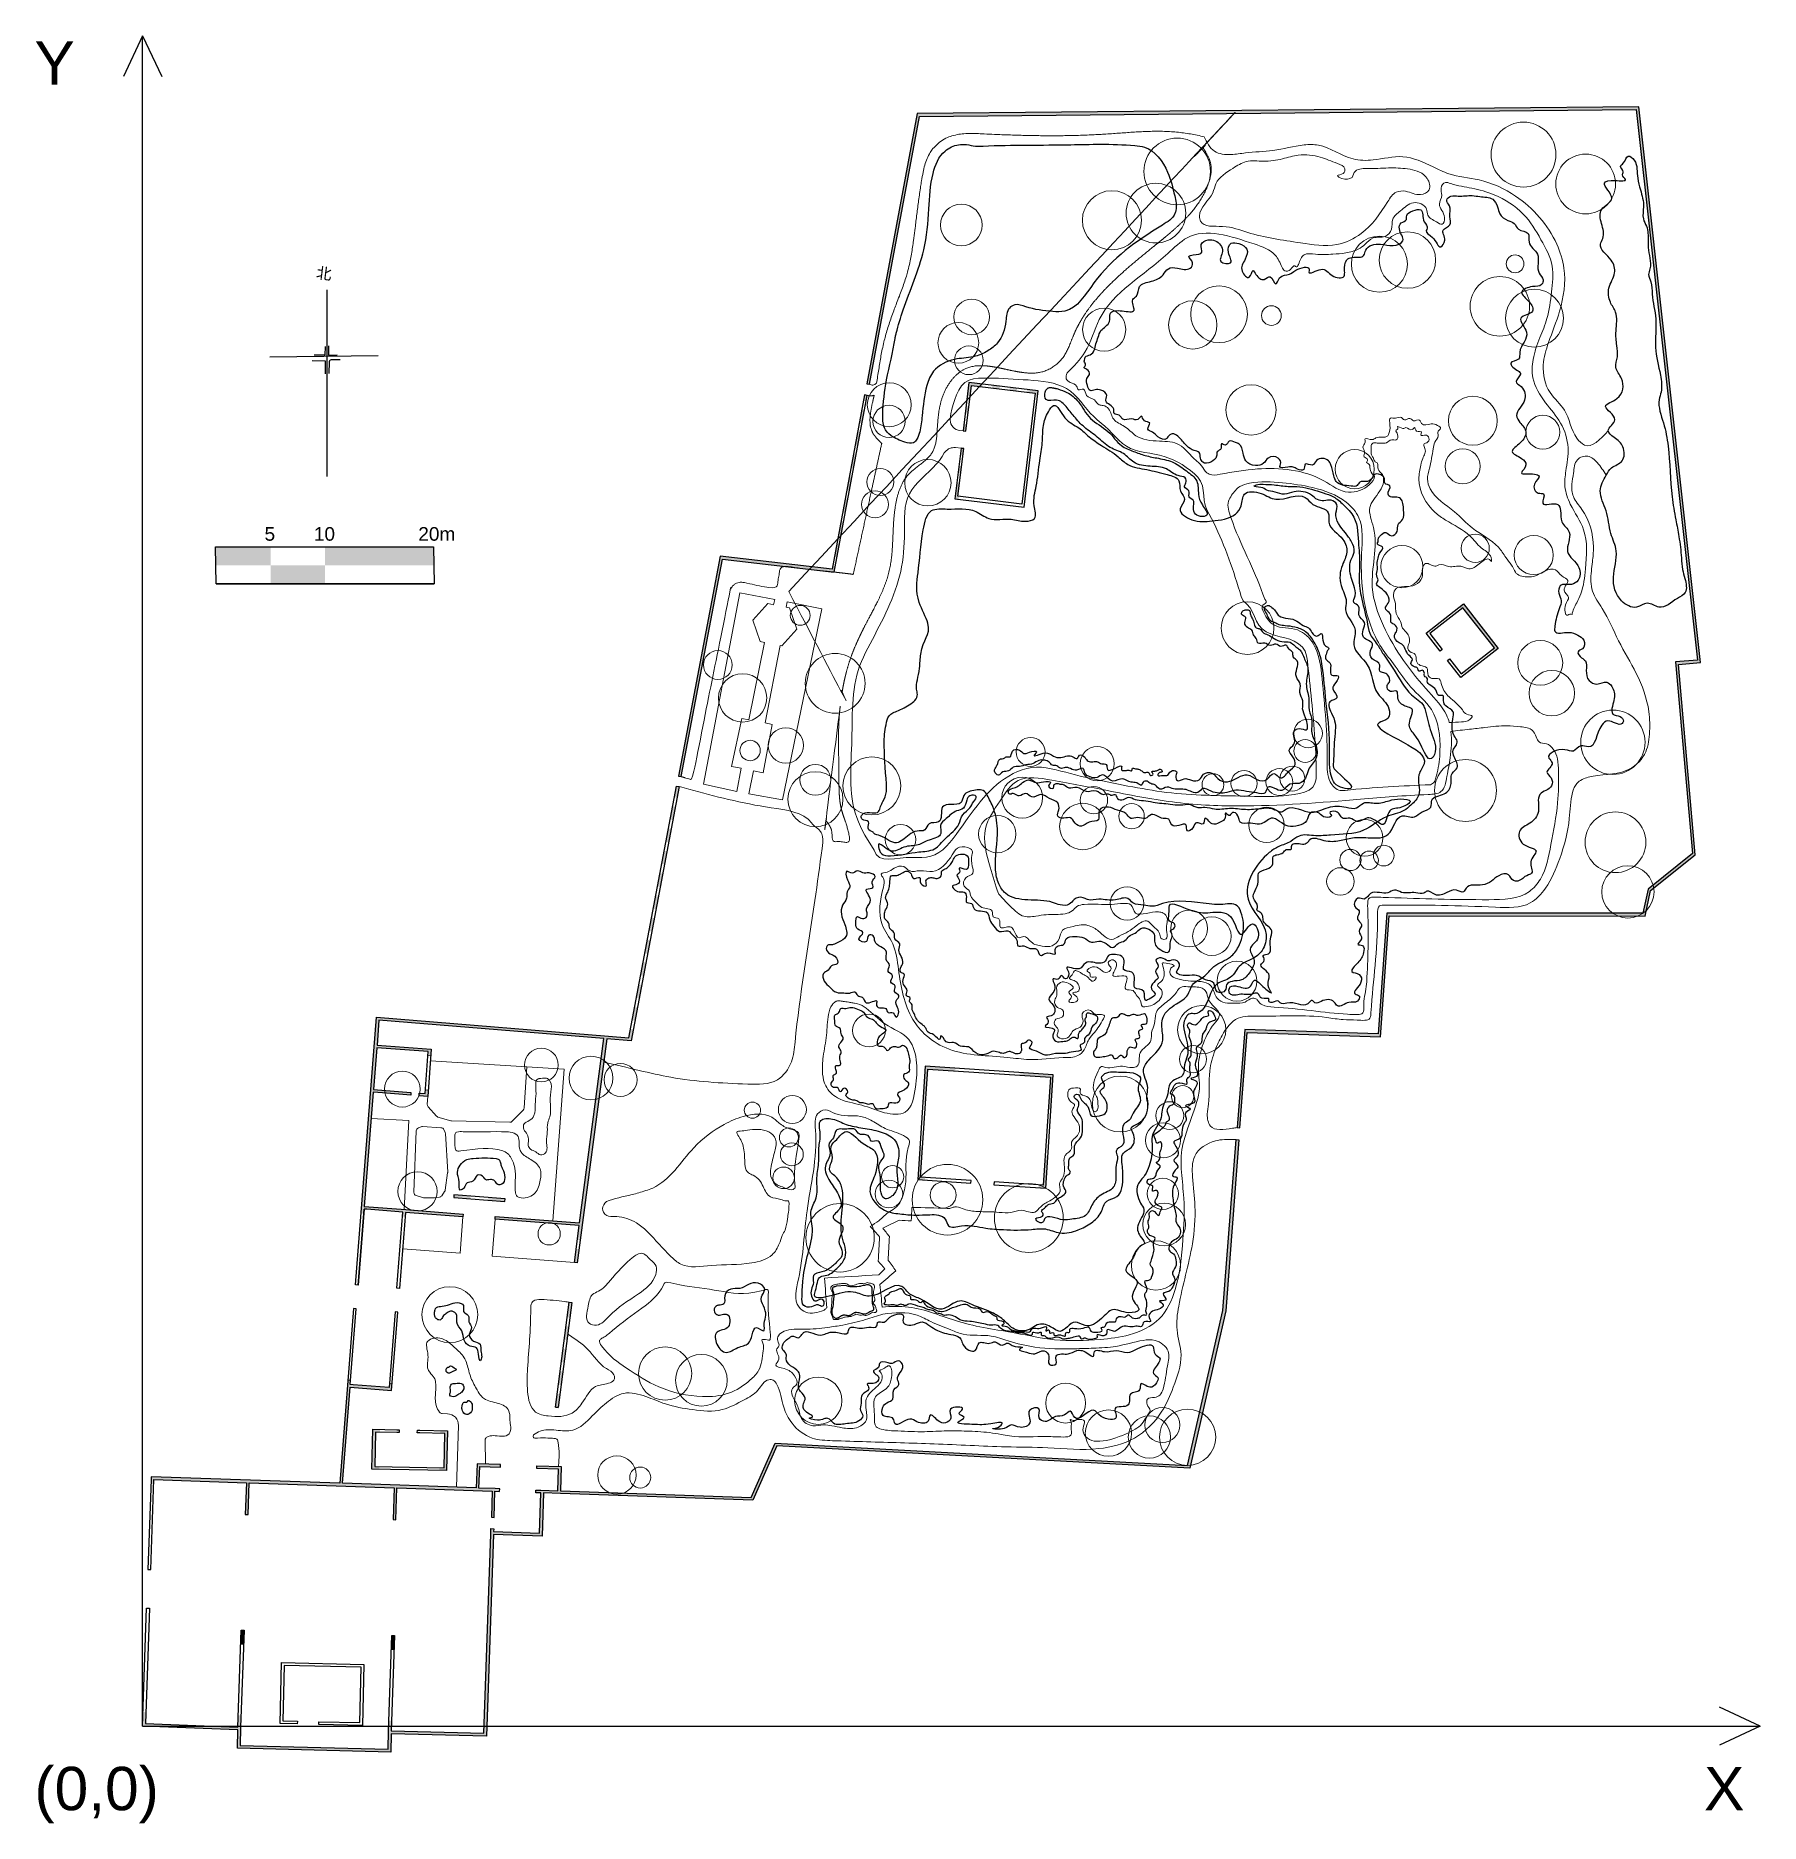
# Model space of a CAD drawing. Header units: millimetres. Extents: x -10116 to 148068, y -13308 to 150608.
import ezdxf

# ---------------------------------------------------------------- set-up
doc = ezdxf.new("R2010")
doc.units = ezdxf.units.MM
for name, color, linetype in [('archi', 7, 'Continuous'), ('rock', 30, 'Continuous'), ('water', 130, 'Continuous'), ('坐标系', 7, 'Continuous'), ('比例尺、指北针', 7, 'Continuous')]:
    doc.layers.add(name, color=color, linetype=linetype)
for name, color, linetype, lineweight in [('archiw', 7, 'Continuous', 0), ('plant', 90, 'Continuous', 0), ('road', 50, 'Continuous', 0)]:
    doc.layers.add(name, color=color, linetype=linetype, lineweight=lineweight)
doc.styles.get("Standard").update_dxf_attribs({"font": 'arial.ttf'})

msp = doc.modelspace()

# ---------------------------------------------------------------- texts
at = {"attachment_point": 1}
for s, insert, char_height in [('5', (10872, 105549), 1248), ('10', (15397, 105549), 1247.7), ('20m', (24975, 105549), 1247.7)]:
    msp.add_mtext_dynamic_manual_height_columns(s, width=3188.35, gutter_width=13, heights=[0], dxfattribs=dict(at, insert=insert, char_height=char_height))
at = {"layer": '坐标系', "lineweight": 53}
for s, height, p in [('Y', 3974, (-10237, 146125)), ('(0,0)', 3974.3, (-10237, -12112)), ('X', 3974, (142909, -12112))]:
    msp.add_text(s, height=height, dxfattribs=at).set_placement(p)
at = {"layer": '比例尺、指北针', "lineweight": 53}
msp.add_text('北', height=1038, rotation=352.73805, dxfattribs=at).set_placement((15557, 128389))

# ---------------------------------------------------------------- hatches: boundary and pattern name
h = msp.add_hatch(color=256)
h.dxf.hatch_style = 1
h.paths.add_polyline_path([(11423, 103748), (6379, 103748), (6401, 102045), (11423, 102045)])
h.paths.add_polyline_path([(16423, 102045), (11423, 102045), (11423, 100342), (16423, 100342)])
h.paths.add_polyline_path([(26379, 103748), (16423, 103748), (16423, 102045), (26401, 102045)])
at = {"layer": 'archiw'}
h = msp.add_hatch(color=256, dxfattribs=at)
h.dxf.hatch_style = 1
h.paths.add_polyline_path([(138006, 72221), (142106, 75502), (140563, 92955), (142600, 93135), (136919, 144101), (70741, 143464), (66108, 118691), (66354, 118645), (70949, 143217), (136696, 143850), (142323, 93361), (140293, 93181), (141846, 75614), (137781, 72361), (137300, 70135), (113803, 70138), (113017, 59077), (100783, 59468), (100086, 50489), (100335, 50469), (101014, 59211), (113249, 58819), (114035, 69888), (137501, 69886)])
h = msp.add_hatch(color=256, dxfattribs=at)
h.dxf.hatch_style = 1
h.paths.add_polyline_path([(75277, 115003), (75029, 115033), (74948, 114367), (75196, 114337)])
h.paths.add_polyline_path([(75470, 116599), (75223, 116629), (75142, 115962), (75389, 115932)])
h.paths.add_polyline_path([(75705, 118534), (76686, 118415), (76716, 118662), (75487, 118811), (75335, 117558), (75583, 117528)])
h.paths.add_polyline_path([(78311, 118469), (77645, 118550), (77615, 118302), (78281, 118221)])
h.paths.add_polyline_path([(79905, 118276), (79240, 118356), (79210, 118109), (79875, 118028)])
h.paths.add_polyline_path([(81844, 118041), (80834, 118163), (80804, 117915), (81566, 117823), (81544, 117646), (81792, 117616)])
h = msp.add_hatch(color=256, dxfattribs=at)
h.dxf.hatch_style = 1
h.paths.add_polyline_path([(63615, 104002), (63370, 104048), (63140, 102822), (63386, 102776)])
h.paths.add_polyline_path([(63997, 106047), (63752, 106092), (63523, 104866), (63768, 104820)])
h.paths.add_polyline_path([(64380, 108091), (64134, 108137), (63905, 106910), (64150, 106864)])
h.paths.add_polyline_path([(64762, 110135), (64517, 110181), (64287, 108954), (64533, 108908)])
h.paths.add_polyline_path([(65144, 112179), (64899, 112225), (64670, 110998), (64915, 110952)])
h.paths.add_polyline_path([(65527, 114223), (65281, 114269), (65052, 113042), (65297, 112997)])
h.paths.add_polyline_path([(65909, 116267), (65664, 116313), (65434, 115087), (65680, 115041)])
h.paths.add_polyline_path([(66163, 117626), (65918, 117671), (65817, 117131), (66062, 117085)])
h = msp.add_hatch(color=256, dxfattribs=at)
h.dxf.hatch_style = 1
h.paths.add_polyline_path([(75003, 112744), (74755, 112774), (74674, 112108), (74922, 112078)])
h.paths.add_polyline_path([(74810, 111149), (74562, 111179), (74481, 110512), (74729, 110482)])
h.paths.add_polyline_path([(74616, 109553), (74368, 109583), (74195, 108154), (74572, 108109), (74602, 108356), (74473, 108372)])
h = msp.add_hatch(color=256, dxfattribs=at)
h.dxf.hatch_style = 1
h.paths.add_polyline_path([(52870, 102614), (63133, 101426), (63233, 101959), (62988, 102005), (62931, 101701), (52668, 102889), (48844, 82719), (49090, 82672)])
h = msp.add_hatch(color=7, dxfattribs=at)
h.dxf.hatch_style = 1
h.paths.add_polyline_path([(120835, 98509), (120455, 98211), (120609, 98015), (120792, 98158), (123676, 94475), (123492, 94331), (123646, 94135), (124026, 94432)])
h = msp.add_hatch(color=256, dxfattribs=at)
h.dxf.hatch_style = 1
h.paths.add_polyline_path([(45079, 61521), (44834, 61568), (44602, 60342), (44847, 60295)])
h.paths.add_polyline_path([(45467, 63564), (45222, 63611), (44989, 62385), (45234, 62338)])
h.paths.add_polyline_path([(45854, 65607), (45609, 65654), (45376, 64428), (45622, 64381)])
h.paths.add_polyline_path([(46241, 67651), (45996, 67697), (45764, 66471), (46009, 66425)])
h.paths.add_polyline_path([(46629, 69694), (46384, 69740), (46151, 68514), (46396, 68468)])
h.paths.add_polyline_path([(47016, 71737), (46771, 71783), (46539, 70557), (46784, 70511)])
h.paths.add_polyline_path([(47404, 73780), (47158, 73826), (46926, 72601), (47171, 72554)])
h.paths.add_polyline_path([(47791, 75823), (47546, 75870), (47313, 74644), (47559, 74597)])
h.paths.add_polyline_path([(48178, 77866), (47933, 77913), (47701, 76687), (47946, 76640)])
h.paths.add_polyline_path([(48566, 79909), (48321, 79956), (48088, 78730), (48333, 78684)])
h.paths.add_polyline_path([(48915, 81753), (48670, 81800), (48475, 80773), (48721, 80727)])
h = msp.add_hatch(color=256, dxfattribs=at)
h.dxf.hatch_style = 1
h.paths.add_polyline_path([(21140, 60602), (19724, 42616), (19972, 42597), (20006, 43011), (20254, 42992), (23562, 42731), (23530, 42316), (23778, 42297), (23811, 42712), (29071, 42310), (29090, 42559), (23831, 42960), (20025, 43260), (21369, 60333), (42007, 58654), (39776, 41743), (32039, 42334), (32020, 42085), (39743, 41496), (39991, 41463), (42256, 58633), (44497, 58451), (44692, 59478), (44447, 59524), (44294, 58718)])
h = msp.add_hatch(color=7, dxfattribs=at)
h.dxf.hatch_style = 1
h.paths.add_polyline_path([(26160, 57684), (21189, 58045), (21170, 57796), (25893, 57453), (25867, 57096), (26116, 57078)])
h.paths.add_polyline_path([(25888, 53930), (25639, 53949), (25614, 53611), (25067, 53654), (25047, 53405), (25845, 53342)])
h = msp.add_hatch(color=256, dxfattribs=at)
h.dxf.hatch_style = 1
h.paths.add_polyline_path([(71480, 56110), (71265, 52879), (71514, 52862), (71712, 55844), (74229, 55676), (74246, 55925)])
h.paths.add_polyline_path([(83218, 55328), (80190, 55529), (80174, 55280), (82953, 55095), (82754, 52113), (83003, 52096)])
h = msp.add_hatch(color=7, dxfattribs=at)
h.dxf.hatch_style = 1
h.paths.add_polyline_path([(20870, 53984), (20850, 53735), (24283, 53465), (24303, 53714)])
h = msp.add_hatch(color=256, dxfattribs=at)
h.dxf.hatch_style = 1
h.paths.add_polyline_path([(31882, 13433), (31891, 13699), (31642, 13707), (31624, 13192), (30993, -5055), (22498, -4845), (22530, -3906), (22281, -3897), (22248, -4838), (22206, -6528), (8640, -6193), (8681, -4509), (8719, -3428), (8470, -3419), (8432, -4500), (-58, -4165), (-22, -3125), (-271, -3117), (-316, -4404), (8426, -4749), (8384, -6436), (22450, -6784), (22491, -5094), (31234, -5310), (31874, 13183), (36334, 13029), (36470, 16977), (38004, 16924), (55672, 16312), (57877, 21298), (95738, 19249), (99032, 33681), (100249, 49365), (100001, 49384), (98785, 33719), (95542, 19510), (57718, 21556), (55512, 16568), (38012, 17173), (38089, 19396), (35844, 19474), (35836, 19225), (37831, 19156), (37763, 17182), (36229, 17235), (35768, 17251), (35759, 17001), (36221, 16985), (36093, 13287)])
h = msp.add_hatch(color=256, dxfattribs=at)
h.dxf.hatch_style = 1
h.paths.add_polyline_path([(82725, 47914), (82476, 47931), (82294, 45199), (81879, 45227), (81862, 44978), (82526, 44933)])
h.paths.add_polyline_path([(71468, 45920), (71053, 45948), (71235, 48680), (70986, 48696), (70787, 45715), (71451, 45671)])
h = msp.add_hatch(color=256, dxfattribs=at)
h.dxf.hatch_style = 1
h.paths.add_polyline_path([(29748, 44205), (28246, 44323), (28227, 44074), (29728, 43956)])
h.paths.add_polyline_path([(32932, 43955), (31396, 44076), (31376, 43827), (32913, 43707)])
h = msp.add_hatch(color=256, dxfattribs=at)
h.dxf.hatch_style = 1
h.paths.add_polyline_path([(39991, 41463), (39743, 41496), (39570, 40180), (39817, 40148)])
h.paths.add_polyline_path([(39709, 39323), (39461, 39356), (39298, 38119), (39545, 38086)])
h = msp.add_hatch(color=256, dxfattribs=at)
h.dxf.hatch_style = 1
h.paths.add_polyline_path([(37958, 26053), (37711, 26085), (37547, 24848), (37795, 24815)])
h.paths.add_polyline_path([(38230, 28114), (37983, 28147), (37819, 26910), (38067, 26877)])
h.paths.add_polyline_path([(38502, 30176), (38255, 30209), (38091, 28972), (38339, 28939)])
h.paths.add_polyline_path([(38774, 32238), (38527, 32270), (38363, 31033), (38611, 31001)])
h.paths.add_polyline_path([(39065, 34442), (38817, 34474), (38635, 33095), (38883, 33062)])
h = msp.add_hatch(color=256, dxfattribs=at)
h.dxf.hatch_style = 1
h.paths.add_polyline_path([(18719, 26668), (22525, 26369), (22576, 27017), (22327, 27037), (22295, 26637), (18987, 26897), (18739, 26917), (18770, 27317), (18521, 27336), (17776, 17873), (475, 18472), (467, 18223), (452, 17807), (702, 17798), (716, 18214), (9208, 17920), (9107, 15007), (9356, 14998), (9457, 17912), (22770, 17451), (22669, 14538), (22918, 14529), (23019, 17442), (31761, 17140), (31678, 14746), (31927, 14738), (32010, 17131), (32432, 17117), (32441, 17366), (32019, 17381), (30540, 17432), (30609, 19405), (32509, 19340), (32517, 19589), (30368, 19663), (30291, 17440), (18026, 17865)])
h = msp.add_hatch(color=256, dxfattribs=at)
h.dxf.hatch_style = 1
h.paths.add_polyline_path([(21043, 22566), (21459, 22557), (21464, 22807), (20799, 22820), (20727, 19164), (21392, 19151), (21397, 19400), (20981, 19408)])
h.paths.add_polyline_path([(27649, 22686), (26984, 22699), (26979, 22449), (27395, 22441), (27333, 19284), (26917, 19292), (26912, 19042), (27577, 19029)])
h = msp.add_hatch(color=256, dxfattribs=at)
h.dxf.hatch_style = 1
h.paths.add_polyline_path([(8989, 4389), (8740, 4398), (8694, 3068), (8943, 3059)])
h = msp.add_hatch(color=256, dxfattribs=at)
h.dxf.hatch_style = 1
h.paths.add_polyline_path([(22801, 3911), (22551, 3920), (22505, 2590), (22755, 2581)])

# ---------------------------------------------------------------- linework, layer by layer
msp.add_lwpolyline([(6379, 103748), (26379, 103748), (26423, 100342), (6423, 100342)], close=True)
at = {"layer": 'archi'}
msp.add_line((38012, 17173), (38012, 17173), dxfattribs=at)
for points in [[(138006, 72221), (142106, 75502), (140563, 92955), (142600, 93135), (136919, 144101), (70741, 143464), (66108, 118691), (66354, 118645), (70949, 143217), (136696, 143850), (142323, 93361), (140293, 93181), (141846, 75614), (137781, 72361), (137300, 70135), (113803, 70138), (113017, 59077), (100783, 59468), (100086, 50489), (100335, 50469), (101014, 59211), (113249, 58819), (114035, 69888), (137501, 69886), (138006, 72221)], [(74755, 112774), (74195, 108154), (80552, 107384), (81844, 118041), (75487, 118811), (74948, 114367), (75196, 114337), (75705, 118534), (81566, 117823), (80334, 107661), (74473, 108372), (75003, 112744), (74755, 112774)], [(65918, 117671), (62931, 101701), (52668, 102889), (48844, 82719), (49090, 82672), (52870, 102614), (63133, 101426), (66163, 117626)], [(119365, 93330), (119561, 93484), (120643, 92101), (123676, 94475), (120792, 98158), (117760, 95785), (118894, 94336), (118697, 94182), (117410, 95828), (120835, 98509), (124026, 94432), (120601, 91751)], [(19456, 36034), (19208, 36053), (21140, 60602), (44294, 58718), (48670, 81800), (48915, 81753), (44497, 58451), (42256, 58633), (39545, 38086), (39298, 38119), (39743, 41496), (32020, 42085), (32039, 42334), (39776, 41743), (42007, 58654), (21369, 60333), (21189, 58045), (26160, 57684), (25845, 53342), (25047, 53405), (25066, 53646), (25067, 53654), (25614, 53611), (25893, 57453), (21170, 57796), (20870, 53984), (24303, 53714), (24283, 53465), (21690, 53669), (20850, 53735), (20025, 43260), (23831, 42960), (29090, 42559), (29071, 42310), (23811, 42712), (23262, 35734), (23013, 35754), (23562, 42731), (20254, 42992), (20006, 43011), (19456, 36034), (20006, 43011)], [(77780, 45249), (82526, 44933), (83218, 55328), (71480, 56110), (70787, 45715), (75664, 45390), (75681, 45639), (71053, 45948), (71712, 55844), (82953, 55095), (82294, 45199), (77796, 45498)], [(8432, -4501), (8740, 4398), (8989, 4389), (8681, -4509), (8640, -6193), (22206, -6528), (22248, -4838), (22551, 3920), (22801, 3911), (22498, -4845), (30993, -5055), (31624, 13192), (31642, 13707), (31891, 13699), (31882, 13433), (36093, 13287), (36221, 16985), (35759, 17001), (35768, 17251), (36229, 17235), (37763, 17182), (37831, 19156), (35836, 19225), (35844, 19474), (38089, 19396), (38012, 17173), (55512, 16568), (57718, 21556), (95542, 19510), (98785, 33719), (100001, 49384), (100249, 49365), (99032, 33681), (95738, 19249), (57877, 21298), (55672, 16312), (38004, 16924), (36470, 16977), (36334, 13029), (31874, 13183), (31234, -5310), (22491, -5094), (22450, -6784), (8384, -6436), (8426, -4749), (-316, -4404), (58, 6420), (308, 6411), (-58, -4165), (8432, -4500)], [(32932, 43955), (28246, 44323), (28227, 44074), (32913, 43707)], [(38817, 34474), (39065, 34442), (37795, 24815), (37547, 24848), (38817, 34474)], [(30291, 17440), (18026, 17865), (18719, 26668), (22525, 26369), (23091, 33568), (22843, 33588), (22295, 26637), (18987, 26897), (18739, 26917), (19286, 33868), (19037, 33888), (17776, 17873), (475, 18472), (467, 18223), (181, 9966), (431, 9958), (716, 18214), (9208, 17920), (9107, 15007), (9356, 14998), (9457, 17912), (22770, 17451), (22669, 14538), (22918, 14529), (23019, 17442), (31760, 17140), (31761, 17140), (31678, 14746), (31927, 14738), (32010, 17131), (32432, 17117), (32441, 17366), (32019, 17381), (30540, 17432), (30609, 19405), (32509, 19340), (32517, 19589), (30368, 19663), (30291, 17440)], [(20981, 19408), (27333, 19284), (27395, 22441), (25111, 22486), (24883, 22490), (24887, 22740), (25116, 22735), (27649, 22686), (27577, 19029), (20727, 19164), (20799, 22820), (22996, 22777), (23224, 22772), (23219, 22523), (22991, 22527), (21043, 22566)], [(13875, -4199), (12309, -4163), (12438, 1423), (19981, 1248), (19851, -4337), (15854, -4245), (15859, -3995), (19608, -4082), (19725, 1005), (12682, 1167), (12564, -3919), (13880, -3950)]]:
    msp.add_lwpolyline(points, close=True, dxfattribs=at)
for points in [[(74755, 112774), (75003, 112744)], [(6427, 100342), (26427, 100342)], [(37547, 24848), (37795, 24815)]]:
    msp.add_lwpolyline(points, dxfattribs=at)
at = {"layer": 'archiw'}
for points in [[(25867, 57096), (26116, 57078)], [(25639, 53949), (25888, 53930)], [(18770, 27317), (18521, 27336)], [(22327, 27037), (22576, 27017)]]:
    msp.add_lwpolyline(points, dxfattribs=at)
at = {"layer": 'plant'}
for centre, radius in [((126350, 139706), 2979), ((94587, 138166), 3054), ((132051, 137015), 2739), ((88597, 133690), 2708), ((92631, 134340), 2735), ((74783, 133252), 1912), ((113138, 129662), 2573), ((115700, 130043), 2590), ((125577, 129692), 816), ((124184, 125797), 2727), ((75735, 124824), 1631), ((96015, 124086), 2216), ((98422, 125068), 2600), ((127354, 124705), 2660), ((87888, 123659), 1976), ((103228, 124950), 906), ((74512, 122447), 1870), ((75476, 120845), 1314), ((68173, 116769), 2014), ((101356, 116294), 2307), ((68155, 115245), 1479), ((121707, 115304), 2241), ((128123, 114249), 1555), ((71717, 109619), 2128), ((110869, 110863), 1795), ((120774, 111127), 1602), ((67357, 109689), 1238), ((66869, 107632), 1237), ((115200, 101927), 1931), ((121919, 103606), 1296), ((127291, 102983), 1794), ((60008, 97457), 910), ((101043, 96293), 2418), ((127886, 93100), 2058), ((52456, 92907), 1320), ((63213, 91223), 2739), ((54726, 89886), 2215), ((128946, 90318), 2085), ((134551, 85818), 2951), ((58685, 85530), 1618), ((106594, 86631), 1314), ((55408, 85065), 933), ((81141, 84931), 1329), ((87248, 83857), 1565), ((106322, 85017), 1043), ((61401, 82373), 1418), ((66586, 81813), 2658), ((105153, 82488), 1146), ((121033, 81400), 2838), ((61401, 80599), 2524), ((80367, 80741), 1875), ((97866, 81931), 1000), ((100715, 82040), 1195), ((103962, 82167), 1234), ((86943, 80510), 1262), ((78082, 77401), 1712), ((85930, 78094), 2131), ((90409, 79036), 1162), ((102785, 78243), 1624), ((111775, 77052), 1684), ((134785, 76650), 2787), ((69210, 76890), 1396), ((110477, 75024), 975), ((112189, 74987), 851), ((113532, 75429), 949), ((109556, 73056), 1261), ((135923, 72100), 2399), ((89985, 71040), 1533), ((95687, 68744), 1686), ((97767, 68038), 1767), ((100070, 63916), 1830), ((66318, 59392), 1508), ((96835, 59455), 2212), ((36265, 56217), 1547), ((96036, 56755), 1243), ((40812, 55021), 2006), ((43524, 54861), 1512), ((23512, 54012), 1645), ((89364, 52648), 2560), ((95089, 53316), 1015), ((55624, 52082), 744), ((59286, 52141), 1282), ((93908, 51580), 1279), ((93291, 49315), 1602), ((58964, 49578), 872), ((59236, 48023), 1050), ((24900, 44638), 1802), ((58482, 45874), 990), ((68481, 45976), 1020), ((73515, 43870), 3239), ((68141, 44397), 1264), ((73119, 44303), 1193), ((80976, 42194), 3160), ((93273, 44414), 1429), ((63664, 40380), 3138), ((93390, 41601), 1956), ((36979, 40743), 1018), ((92638, 37847), 2259), ((27871, 33332), 2565), ((47615, 27931), 2443), ((50941, 27313), 2370), ((61665, 25437), 2171), ((84354, 25222), 1828), ((88282, 22468), 2123), ((93211, 23204), 1607), ((95536, 22088), 2579), ((92036, 22108), 1940), ((43193, 18622), 1762), ((45331, 18396), 963)]:
    msp.add_circle(centre, radius, dxfattribs=at)
at = {"layer": 'road'}
for points in [[(74948, 114367), (74661, 114402, -0.3597695), (73749, 115362), (73765, 115484), (73837, 115923), (73926, 116361), (74037, 116800), (74175, 117243), (74344, 117688), (74552, 118113), (74806, 118494), (75116, 118804), (75489, 119018), (75916, 119139), (76375, 119196), (76845, 119213), (77307, 119216), (77761, 119210), (78208, 119197), (78651, 119177), (79094, 119153), (79538, 119126), (79986, 119098), (80442, 119070), (80905, 119041), (81373, 119009), (81842, 118967), (82306, 118911), (82764, 118836), (83210, 118737), (83640, 118609), (84050, 118447), (84437, 118247), (84796, 118004), (85127, 117717), (85437, 117397), (85733, 117055), (86023, 116701), (86314, 116347), (86614, 116003), (86929, 115680), (87259, 115377), (87599, 115084), (87940, 114793), (88278, 114492), (88604, 114173), (88924, 113843), (89246, 113519), (89580, 113218), (89934, 112957), (90317, 112750), (90729, 112597), (91162, 112484), (91610, 112396), (92064, 112321), (92518, 112244), (92965, 112151), (93398, 112031), (93819, 111882), (94230, 111706), (94632, 111504), (95028, 111277), (95420, 111025), (95804, 110750), (96163, 110447), (96478, 110115), (96728, 109749), (96895, 109348), (96979, 108912), (97020, 108459), (97063, 108003), (97151, 107561), (97318, 107146), (97527, 106745), (97734, 106343), (97934, 105941), (98128, 105536), (98315, 105130), (98497, 104722), (98673, 104312), (98844, 103899), (99010, 103485), (99171, 103068), (99327, 102648), (99479, 102226), (99627, 101801), (99771, 101374), (99912, 100944), (100050, 100510), (100184, 100074), (100316, 99635), (100446, 99192), (100633, 98789), (100966, 98486), (101275, 98156), (101501, 97765), (101685, 97347), (101867, 96931), (102088, 96546), (102384, 96219), (102752, 95956), (103167, 95752), (103602, 95601), (104038, 95488), (104473, 95385), (104903, 95261), (105327, 95083), (105726, 94839), (106066, 94531), (106315, 94162), (106453, 93740), (106523, 93288), (106576, 92830), (106628, 92373), (106679, 91917), (106728, 91463), (106776, 91010), (106823, 90558), (106868, 90108), (106912, 89659), (106955, 89211), (106996, 88765), (107036, 88320), (107074, 87877), (107110, 87436), (107145, 86996), (107178, 86557), (107209, 86120), (107239, 85685), (107266, 85248), (107290, 84808), (107312, 84362), (107329, 83905), (107341, 83436), (107347, 82953), (107319, 82479), (107220, 82048), (107013, 81695), (106689, 81432), (106276, 81245), (105807, 81115), (105313, 81025), (104824, 80959), (104348, 80910), (103884, 80875), (103430, 80854), (102984, 80843), (102544, 80841), (102107, 80845), (101674, 80853), (101240, 80865), (100805, 80876), (100368, 80886), (99926, 80895), (99483, 80903), (99036, 80911), (98588, 80919), (98137, 80929), (97686, 80940), (97233, 80954), (96779, 80970), (96326, 80991), (95872, 81015), (95419, 81045), (94967, 81080), (94515, 81122), (94065, 81170), (93617, 81224), (93170, 81283), (92724, 81348), (92279, 81416), (91835, 81489), (91392, 81565), (90950, 81644), (90509, 81725), (90069, 81807), (89630, 81891), (89191, 81976), (88753, 82062), (88315, 82149), (87877, 82238), (87439, 82329), (87001, 82423), (86562, 82521), (86123, 82621), (85683, 82725), (85243, 82833), (84801, 82946), (84358, 83063), (83914, 83183), (83469, 83296), (83023, 83395), (82578, 83474), (82133, 83523), (81690, 83536), (81248, 83504), (80808, 83423), (80374, 83299), (79948, 83136), (79533, 82940), (79133, 82717), (78750, 82473), (78385, 82211), (78039, 81934), (77709, 81642), (77393, 81337), (77089, 81020), (76796, 80690), (76511, 80351), (76233, 80002), (75960, 79644), (75690, 79279), (75420, 78907), (75150, 78530), (74878, 78148), (74601, 77762), (74317, 77374), (74025, 76988), (73723, 76616), (73408, 76269), (73079, 75958), (72733, 75696), (72369, 75494), (71984, 75362), (71577, 75290), (71148, 75261), (70695, 75255), (70218, 75254), (69716, 75239), (69189, 75195), (68656, 75140), (68143, 75110), (67676, 75140), (67282, 75267), (66987, 75525), (66799, 75927), (65925, 77291), (65722, 77697), (65529, 78105), (65349, 78516), (65187, 78931), (65049, 79351), (64934, 79777), (64842, 80209), (64770, 80645), (64716, 81085), (64678, 81530), (64654, 81978), (64643, 82429), (64641, 82883), (64648, 83340), (64660, 83798), (64677, 84259), (64695, 84720), (64714, 85183), (64730, 85646), (64743, 86109), (64752, 86572), (64759, 87034), (64766, 87495), (64774, 87955), (64785, 88413), (64801, 88868), (64824, 89322), (64856, 89772), (64897, 90219), (64951, 90662), (65018, 91102), (65101, 91537), (65200, 91967), (65319, 92392), (65459, 92811), (65620, 93225), (65800, 93634), (65994, 94039), (66199, 94442), (66411, 94845), (66624, 95247), (66838, 95650), (67049, 96054), (67259, 96460), (67465, 96866), (67667, 97275), (67863, 97685), (68053, 98096), (68235, 98510), (68410, 98926), (68574, 99344), (68729, 99765), (68872, 100188), (69003, 100613), (69120, 101042), (69223, 101473), (69311, 101908), (69384, 102346), (69443, 102787), (69490, 103231), (69526, 103679), (69551, 104130), (69567, 104584), (69575, 105042), (69576, 105503), (69573, 105967), (69575, 106430), (69592, 106888), (69635, 107337), (69715, 107773), (69842, 108190), (70024, 108587), (70256, 108965), (70529, 109325), (70832, 109671), (71157, 110006), (71494, 110332), (71834, 110655), (72166, 110978), (72482, 111309), (72771, 111651), (73024, 112011), (73215, 112366), (73315, 112462, -0.2568852), (74245, 112836), (74755, 112774)], [(26083, 56620), (25845, 53342), (25793, 52621, 0.2039904), (25872, 52390), (26630, 51546, 0.14024), (26776, 51455), (27951, 51116, 0.0640111), (28029, 51104), (33361, 50969, 0.2075659), (33591, 51062), (34601, 52088, 0.180319), (34690, 52287), (34931, 56054)], [(24794, 50184), (24568, 44554, 0.3439627), (24791, 44242), (25465, 44044, 0.0715622), (25553, 44032), (26417, 44032, 0.0378386), (26464, 44035), (26913, 44104, 0.2065184), (27122, 44235), (27393, 44626, 0.1171069), (27446, 44761)], [(27446, 44761), (27667, 46347, 0.0495452), (27669, 46409), (27459, 49941, 0.0946413), (27430, 50054), (27320, 50291, 0.2743965), (27057, 50470), (25364, 50576, 0.1097208), (25230, 50555), (24991, 50461, 0.2973939), (24794, 50184)], [(28485, 17503), (28656, 23174, 0.4142136), (27648, 24244), (27172, 24259, -0.2323891), (26928, 24387), (26922, 24397), (26829, 24532), (26745, 24670), (26673, 24814), (26640, 24896), (26578, 25122), (26546, 25348), (26539, 25445), (26534, 25608), (26536, 25770), (26543, 25932), (26553, 26094), (26564, 26256), (26575, 26418), (26582, 26580), (26585, 26742), (26581, 26903), (26562, 27125), (26545, 27226), (26484, 27437), (26436, 27530), (26344, 27666), (26236, 27794), (26125, 27919), (26020, 28043), (25906, 28217), (25869, 28306), (25833, 28449), (25818, 28600), (25819, 28757), (25829, 28920), (25844, 29088), (25858, 29261), (25865, 29438), (25860, 29620), (25838, 29801), (25807, 29983), (25773, 30161), (25745, 30334), (25730, 30498), (25736, 30649), (25773, 30785), (25828, 30882), (25959, 31002), (26103, 31081), (26267, 31140), (26469, 31184), (26610, 31199), (26776, 31200), (26937, 31184), (27093, 31150), (27186, 31120), (27386, 31033), (27524, 30954), (27659, 30865), (27789, 30766), (27918, 30662), (28044, 30553), (28182, 30432), (28296, 30331), (28421, 30219), (28543, 30107), (28663, 29994), (28779, 29878), (28889, 29759), (28993, 29637), (29089, 29510), (29176, 29378), (29231, 29285), (29322, 29098), (29382, 28950), (29435, 28797), (29483, 28642), (29527, 28485), (29570, 28326), (29612, 28167), (29655, 28008), (29726, 27775), (29753, 27697), (29809, 27546), (29870, 27396), (29935, 27249), (30004, 27103), (30076, 26959), (30152, 26815), (30230, 26672), (30310, 26529), (30371, 26423), (30477, 26243), (30565, 26103), (30660, 25969), (30763, 25844), (30876, 25731), (30954, 25668), (31140, 25550), (31290, 25480), (31447, 25420), (31612, 25369), (31780, 25324), (31950, 25281), (32120, 25239), (32288, 25196), (32452, 25148), (32608, 25093), (32756, 25029), (32892, 24953), (33016, 24863), (33123, 24756), (33204, 24646), (33284, 24485), (33346, 24268), (33360, 24167), (33369, 24007), (33371, 23845), (33377, 23623), (33387, 23516), (33409, 23349), (33432, 23182), (33449, 23016), (33451, 22854), (33431, 22696), (33377, 22538), (33295, 22407), (33188, 22302), (33039, 22223), (32883, 22186), (32716, 22176), (32543, 22183), (32433, 22192), (32198, 22215), (32031, 22229), (31867, 22235), (31707, 22229), (31552, 22206), (31394, 22161), (31255, 22098), (31275, 22109, 0.2769031), (31113, 21832), (31134, 19637)]]:
    msp.add_lwpolyline(points, format="xyb", dxfattribs=at)
for points in [[(66163, 117626), (66201, 117617), (66238, 117608), (66276, 117601), (66313, 117593), (66351, 117587), (66388, 117582), (66426, 117578), (66463, 117576), (66500, 117575), (66537, 117577), (66567, 117581), (66610, 117588), (66646, 117596), (66682, 117607), (66718, 117618), (66754, 117630), (66789, 117643)], [(57569, 98435), (57669, 98925), (54474, 99534), (51128, 81973), (54198, 81306), (54597, 83434), (53700, 83602), (54641, 88006), (55282, 87890), (56720, 94981), (56320, 95062), (55668, 97007), (57026, 98545), (57577, 98433)], [(26083, 56620), (38370, 55835), (37309, 41932)], [(23677, 42972), (24100, 51141), (20660, 51319)], [(29071, 42310), (28816, 38963), (23552, 39365), (23811, 42712)], [(32020, 42085), (31762, 38694), (39298, 38119)]]:
    msp.add_lwpolyline(points, dxfattribs=at)
msp.add_lwpolyline([(58172, 94686), (58331, 94654), (59689, 96192), (59037, 98137), (58706, 98204), (58802, 98700), (61987, 98044), (58377, 80535), (55285, 81091), (55729, 83209), (56622, 83022), (57433, 87453), (56797, 87590)], close=True, dxfattribs=at)
for points, weights, knots in [([(58950, 99638), (59995, 99428), (61040, 99217), (62085, 99007), (62676, 98888), (63013, 98389), (62902, 97796), (62522, 95764), (62142, 93732), (61762, 91700), (61710, 91420), (61770, 91142), (61934, 90910), (62098, 90677), (62340, 90527), (62621, 90482), (63023, 90418), (63426, 90354), (63829, 90290), (64008, 91417), (64527, 93584), (66236, 97211), (68860, 101651), (68275, 106618), (69603, 110641), (72571, 112017), (72525, 115579), (73115, 118483), (75302, 120411), (78481, 120363), (81674, 119010), (84392, 121092), (85443, 124692), (88646, 128244), (93327, 132000), (97006, 135017), (97958, 138786), (97228, 139913), (96908, 140407), (95895, 141229), (94583, 141313), (93139, 141213), (91659, 141086), (90179, 140958), (88700, 140831), (84700, 140783), (80700, 140736), (76700, 140688), (74734, 140928), (73148, 140676), (72370, 139075), (72259, 138601), (72310, 138583), (72111, 138259), (71891, 135689), (71421, 132813), (70951, 129937), (69098, 125865), (68274, 121800), (67581, 117695), (67425, 116304), (67425, 115232), (67831, 114164), (68061, 113811), (68356, 113523), (68651, 113234), (67777, 108756), (66903, 104278), (66028, 99801), (63751, 100208), (61475, 100616), (59198, 101023), (59116, 100561), (59033, 100100), (58950, 99638)], [1, 1, 1, 1, 0.807953117569, 0.807953117569, 1, 1, 1, 1, 0.947501019084, 0.947501019084, 1, 0.947501019084, 0.947501019084, 1, 1, 1, 1, 1, 1, 1, 1, 1, 1, 1, 1, 1, 1, 1, 1, 1, 1, 1, 1, 1, 1, 1, 1, 1, 1, 1, 1, 1, 1, 1, 1, 1, 1, 1, 1, 1, 1, 1, 1, 1, 1, 1, 1, 1, 1, 1, 1, 1, 1, 1, 1, 1, 1, 1, 1, 1, 1, 1, 1], [0, 0, 0, 0, 0.4296546, 0.4296546, 0.4296546, 1.9867627, 1.9867627, 1.9867627, 2.9867627, 2.9867627, 2.9867627, 3.7857836, 3.7857836, 3.7857836, 4.5848045, 4.5848045, 4.5848045, 5.5848045, 5.5848045, 5.5848045, 3401.5000633, 6629.5576869, 12069.4195448, 18349.1694161, 21153.2260803, 24177.4735577, 26879.0214956, 30956.4205261, 32846.0559711, 35031.3190737, 40133.579113, 42049.2242571, 44482.05847, 51141.3934555, 55875.3540531, 62707.9562355, 64893.2179879, 66595.7067183, 66595.7067183, 66595.7067183, 66596.7067183, 66596.7067183, 66596.7067183, 66597.7067183, 66597.7067183, 66597.7067183, 66598.7067183, 66598.7067183, 66598.7067183, 66599.7067183, 66599.7067183, 66599.7067183, 66600.7067183, 66600.7067183, 66600.7067183, 66601.7067183, 66601.7067183, 66601.7067183, 66602.7067183, 66602.7067183, 66602.7067183, 66603.7067183, 66603.7067183, 66603.7067183, 66604.7067183, 66604.7067183, 66604.7067183, 66605.7067183, 66605.7067183, 66605.7067183, 66606.7067183, 66606.7067183, 66606.7067183, 66607.7067183, 66607.7067183, 66607.7067183, 66607.7067183]), ([(49090, 82672), (49421, 82572), (49753, 82471), (50085, 82371), (51245, 88134), (52404, 93898), (53564, 99661), (53684, 100258), (54192, 100595), (54789, 100475), (55801, 100272), (56814, 100068), (57827, 99864), (57958, 100574), (58088, 101285), (58219, 101995), (59857, 101805), (61495, 101616), (63133, 101426), (63714, 101359), (64294, 101292), (64875, 101225), (65745, 105224), (66614, 109222), (67484, 113221), (67328, 113377), (67172, 113533), (67015, 113689), (66895, 113850), (66776, 114012), (66656, 114173), (66586, 114369), (66515, 114564), (66445, 114760), (66429, 114967), (66412, 115174), (66396, 115381), (66416, 115600), (66436, 115820), (66456, 116039), (66498, 116265), (66540, 116492), (66583, 116718), (66646, 117000), (66709, 117281), (66773, 117563), (66778, 117589), (66784, 117616), (66789, 117643)], [1, 1, 1, 1, 1, 1, 1, 0.804737854124, 0.804737854124, 1, 1, 1, 1, 1, 1, 1, 1, 1, 1, 1, 1, 1, 1, 1, 1, 1, 1, 1, 1, 1, 1, 1, 1, 1, 1, 1, 1, 1, 1, 1, 1, 1, 1, 1, 1, 1, 1, 1, 1], [0, 0, 0, 0, 1, 1, 1, 2, 2, 2, 3.5707963, 3.5707963, 3.5707963, 3.9871571, 3.9871571, 3.9871571, 4.9871571, 4.9871571, 4.9871571, 5.9871571, 5.9871571, 5.9871571, 6.9871571, 6.9871571, 6.9871571, 7.9871571, 7.9871571, 7.9871571, 8.9871571, 8.9871571, 8.9871571, 9.9871571, 9.9871571, 9.9871571, 10.9871571, 10.9871571, 10.9871571, 11.9871571, 11.9871571, 11.9871571, 12.9871571, 12.9871571, 12.9871571, 13.9871571, 13.9871571, 13.9871571, 14.9871571, 14.9871571, 14.9871571, 15.9871571, 15.9871571, 15.9871571, 15.9871571]), ([(63674, 89123), (63161, 89179), (62648, 89234), (62136, 89289), (61774, 89268), (61458, 89089), (61255, 88789), (60741, 86028), (60227, 83267), (59713, 80506), (59701, 80367), (59767, 80244), (59889, 80176), (60709, 79664), (61529, 79152), (62348, 78640), (62482, 78532), (62659, 78254), (63047, 77497), (62772, 76613), (63747, 76767), (64644, 76435), (64350, 78212), (63522, 79857), (63592, 83227), (63465, 86272), (63591, 88356), (63674, 89123)], [1, 1, 1, 1, 0.931149239575, 0.931149239575, 1, 1, 1, 1, 0.892288701488, 0.892288701488, 1, 1, 1, 1, 1, 1, 1, 1, 1, 1, 1, 1, 1, 1, 1, 1], [0, 0, 0, 0, 1, 1, 1, 1.9169709, 1.9169709, 1.9169709, 2.9169709, 2.9169709, 2.9169709, 4.0697601, 4.0697601, 4.0697601, 5.0697601, 5.0697601, 5.0697601, 868.3745649, 1326.2921025, 2795.0307068, 3128.7194435, 4053.2515394, 4747.9252036, 7245.0486092, 10349.1108116, 14273.4275736, 16571.8953468, 16571.8953468, 16571.8953468, 16571.8953468])]:
    msp.add_rational_spline(points, weights, degree=3, knots=knots, dxfattribs=at)
for points, knots in [([(66354, 118645), (66463, 118603), (66695, 118514), (66896, 118662), (67003, 118740), (67038, 118951), (67074, 119161), (67109, 119371), (67143, 119582), (67177, 119793), (67210, 120004), (67244, 120212), (67277, 120420), (67310, 120628), (67345, 120834), (67381, 121040), (67416, 121246), (67455, 121450), (67494, 121655), (67533, 121860), (67583, 122084), (67633, 122309), (67683, 122534), (67731, 122717), (67779, 122901), (67826, 123085), (67886, 123289), (67946, 123493), (68006, 123698), (68072, 123902), (68138, 124106), (68204, 124310), (68275, 124514), (68346, 124718), (68417, 124921), (68491, 125124), (68565, 125327), (68639, 125530), (68708, 125711), (68776, 125892), (68844, 126073), (68930, 126295), (69015, 126518), (69100, 126740), (69176, 126941), (69252, 127142), (69327, 127342), (69400, 127544), (69472, 127746), (69544, 127947), (69610, 128151), (69676, 128354), (69743, 128557), (69791, 128728), (69840, 128899), (69889, 129070), (69947, 129313), (70005, 129556), (70063, 129799), (70103, 130010), (70144, 130221), (70185, 130431), (70220, 130643), (70254, 130855), (70289, 131067), (70320, 131280), (70350, 131492), (70381, 131704), (70397, 131823), (70413, 131942), (70429, 132061), (70468, 132365), (70507, 132669), (70547, 132974), (70573, 133184), (70600, 133395), (70626, 133606), (70653, 133817), (70679, 134028), (70706, 134238), (70733, 134449), (70760, 134661), (70787, 134872), (70815, 135084), (70843, 135296), (70871, 135508), (70901, 135721), (70930, 135934), (70960, 136147), (70992, 136362), (71023, 136576), (71055, 136791), (71081, 136958), (71107, 137125), (71134, 137293), (71181, 137559), (71228, 137826), (71276, 138093), (71327, 138306), (71377, 138519), (71428, 138733), (71498, 138937), (71567, 139141), (71637, 139345), (71732, 139535), (71827, 139725), (71922, 139915), (71999, 140026), (72076, 140138), (72154, 140249), (72364, 140454), (72575, 140659), (72785, 140863), (72977, 140982), (73169, 141100), (73361, 141218), (73549, 141291), (73738, 141364), (73926, 141437), (74133, 141483), (74340, 141528), (74547, 141574), (74761, 141595), (74976, 141615), (75190, 141636), (75409, 141640), (75628, 141643), (75847, 141646), (76069, 141639), (76290, 141632), (76512, 141625), (76634, 141619), (76757, 141614), (76879, 141608), (77198, 141593), (77517, 141579), (77836, 141564), (78055, 141555), (78273, 141546), (78492, 141537), (78709, 141529), (78926, 141521), (79144, 141513), (79360, 141506), (79576, 141499), (79792, 141491), (80008, 141485), (80223, 141479), (80438, 141473), (80652, 141468), (80867, 141464), (81081, 141459), (81295, 141455), (81508, 141451), (81722, 141448), (81935, 141445), (82148, 141443), (82361, 141441), (82574, 141440), (82786, 141439), (82999, 141438), (83211, 141438), (83423, 141439), (83635, 141439), (83847, 141441), (84059, 141443), (84271, 141446), (84483, 141449), (84695, 141453), (84907, 141457), (85119, 141462), (85331, 141467), (85543, 141473), (85755, 141480), (85967, 141487), (86179, 141494), (86392, 141503), (86604, 141512), (86816, 141521), (87029, 141532), (87242, 141543), (87455, 141554), (87650, 141566), (87845, 141578), (88040, 141590), (88273, 141606), (88505, 141622), (88737, 141638), (88952, 141654), (89166, 141669), (89381, 141685), (89596, 141701), (89811, 141717), (90025, 141732), (90241, 141747), (90456, 141761), (90671, 141775), (90886, 141787), (91101, 141799), (91316, 141811), (91531, 141820), (91746, 141829), (91961, 141837), (92176, 141842), (92391, 141846), (92606, 141850), (92820, 141849), (93034, 141847), (93249, 141846), (93462, 141838), (93676, 141830), (93890, 141822), (94103, 141806), (94316, 141790), (94529, 141774), (94744, 141749), (94959, 141724), (95174, 141699), (95383, 141666), (95591, 141633), (95799, 141599), (96010, 141559), (96220, 141519), (96431, 141478), (96641, 141435), (96851, 141391), (97062, 141347)], [0, 0, 0, 0, 329.5360099, 698.2149474, 698.2149474, 698.2149474, 699.2149474, 699.2149474, 699.2149474, 700.2149474, 700.2149474, 700.2149474, 701.2149474, 701.2149474, 701.2149474, 702.2149474, 702.2149474, 702.2149474, 703.2149474, 703.2149474, 703.2149474, 704.2149474, 704.2149474, 704.2149474, 705.2149474, 705.2149474, 705.2149474, 706.2149474, 706.2149474, 706.2149474, 707.2149474, 707.2149474, 707.2149474, 708.2149474, 708.2149474, 708.2149474, 709.2149474, 709.2149474, 709.2149474, 710.2149474, 710.2149474, 710.2149474, 711.2149474, 711.2149474, 711.2149474, 712.2149474, 712.2149474, 712.2149474, 713.2149474, 713.2149474, 713.2149474, 714.2149474, 714.2149474, 714.2149474, 715.2149474, 715.2149474, 715.2149474, 716.2149474, 716.2149474, 716.2149474, 717.2149474, 717.2149474, 717.2149474, 718.2149474, 718.2149474, 718.2149474, 719.2149474, 719.2149474, 719.2149474, 720.2149474, 720.2149474, 720.2149474, 721.2149474, 721.2149474, 721.2149474, 722.2149474, 722.2149474, 722.2149474, 723.2149474, 723.2149474, 723.2149474, 724.2149474, 724.2149474, 724.2149474, 725.2149474, 725.2149474, 725.2149474, 726.2149474, 726.2149474, 726.2149474, 727.2149474, 727.2149474, 727.2149474, 728.2149474, 728.2149474, 728.2149474, 729.2149474, 729.2149474, 729.2149474, 730.2149474, 730.2149474, 730.2149474, 731.2149474, 731.2149474, 731.2149474, 732.2149474, 732.2149474, 732.2149474, 733.2149474, 733.2149474, 733.2149474, 734.2149474, 734.2149474, 734.2149474, 735.2149474, 735.2149474, 735.2149474, 736.2149474, 736.2149474, 736.2149474, 737.2149474, 737.2149474, 737.2149474, 738.2149474, 738.2149474, 738.2149474, 739.2149474, 739.2149474, 739.2149474, 740.2149474, 740.2149474, 740.2149474, 741.2149474, 741.2149474, 741.2149474, 742.2149474, 742.2149474, 742.2149474, 743.2149474, 743.2149474, 743.2149474, 744.2149474, 744.2149474, 744.2149474, 745.2149474, 745.2149474, 745.2149474, 746.2149474, 746.2149474, 746.2149474, 747.2149474, 747.2149474, 747.2149474, 748.2149474, 748.2149474, 748.2149474, 749.2149474, 749.2149474, 749.2149474, 750.2149474, 750.2149474, 750.2149474, 751.2149474, 751.2149474, 751.2149474, 752.2149474, 752.2149474, 752.2149474, 753.2149474, 753.2149474, 753.2149474, 754.2149474, 754.2149474, 754.2149474, 755.2149474, 755.2149474, 755.2149474, 756.2149474, 756.2149474, 756.2149474, 757.2149474, 757.2149474, 757.2149474, 758.2149474, 758.2149474, 758.2149474, 759.2149474, 759.2149474, 759.2149474, 760.2149474, 760.2149474, 760.2149474, 761.2149474, 761.2149474, 761.2149474, 762.2149474, 762.2149474, 762.2149474, 763.2149474, 763.2149474, 763.2149474, 764.2149474, 764.2149474, 764.2149474, 765.2149474, 765.2149474, 765.2149474, 766.2149474, 766.2149474, 766.2149474, 767.2149474, 767.2149474, 767.2149474, 768.2149474, 768.2149474, 768.2149474, 769.2149474, 769.2149474, 769.2149474, 770.2149474, 770.2149474, 770.2149474, 771.2149474, 771.2149474, 771.2149474, 772.2149474, 772.2149474, 772.2149474, 772.2149474]), ([(110626, 137603), (110707, 137822), (110946, 138472), (112527, 138401), (114096, 138520), (115949, 138443), (117522, 137936), (117953, 136404), (116684, 135832), (115762, 136417), (114512, 136370), (113391, 134593), (112037, 132552), (108960, 131121), (105362, 131714), (101758, 132213), (99046, 133322), (96807, 132991), (96469, 134798), (97807, 135655), (98158, 137494), (99064, 138055), (99703, 138449), (100095, 138705), (100942, 139258), (102574, 139025), (104170, 139254), (105847, 139809), (107680, 139591), (108926, 139006), (110080, 138608), (109902, 137857), (109030, 137867), (109921, 137311), (110345, 137486), (110626, 137603)], [0, 0, 0, 0, 629.240051, 1866.3114721, 3807.1927842, 5483.9234864, 7188.0721263, 8218.9696388, 9075.2569616, 10417.2493282, 11244.9205688, 12359.3188687, 16033.1310164, 18391.9516477, 21610.3190834, 26343.206266, 28628.8313835, 30617.0276689, 31086.6758355, 33445.0754799, 34293.2872346, 36314.2074656, 36314.2074656, 36314.2074656, 37622.9366851, 39142.6491214, 40848.3971023, 42272.2905903, 44217.2092296, 45842.5836293, 46631.977106, 47075.3957489, 47605.5843188, 48069.2051362, 48974.9036551, 48974.9036551, 48974.9036551, 48974.9036551]), ([(130800, 97534), (130732, 97558), (130594, 97607), (130160, 97249), (130022, 98499), (130752, 99107), (129709, 99786), (130768, 100690), (129725, 101034), (129345, 101835), (128254, 101578), (127543, 101026), (126563, 100922), (125505, 101204), (125426, 101893), (125216, 102119), (125210, 102126), (125049, 102334), (124650, 102850), (123777, 104273), (121729, 105174), (119927, 107243), (117976, 108301), (117437, 109983), (117831, 111206), (118003, 112333), (118157, 113369), (118612, 113820), (118421, 114337), (118887, 114610), (118364, 114960), (117850, 115105), (117009, 114737), (116845, 115564), (116268, 115130), (115929, 115690), (115442, 115214), (115123, 115754), (114694, 115493), (114379, 115551), (114029, 115605), (114112, 114877), (114134, 114427), (113814, 113619), (112970, 113957), (112450, 113422), (111703, 113861), (111903, 113224), (111449, 112897), (111919, 112472), (111543, 111950), (112195, 111820), (111860, 111461), (112236, 111351), (112269, 111034), (112299, 110602), (112525, 110359), (112682, 110190), (112702, 109971), (112081, 109142), (110061, 108345), (107049, 110773), (102753, 111122), (99400, 110569), (97645, 110238), (97038, 110742), (96810, 111307), (95849, 111937), (95017, 113373), (92829, 113417), (90916, 113578), (89886, 114855), (88604, 115258), (88491, 116329), (87889, 116746), (87311, 116693), (87029, 117383), (86166, 117378), (86161, 118394), (85477, 117982), (85377, 118651), (84826, 118737), (84292, 119137), (84426, 119506), (84497, 119698), (85096, 120297), (86473, 121674), (87695, 126600), (92216, 128983), (96350, 133283), (100345, 131948), (103536, 130884), (104014, 129796), (104185, 129407), (104261, 129253), (104426, 128921), (105013, 129079), (105271, 129640), (105546, 129314), (105649, 129505), (105718, 129634), (105846, 130006), (106102, 130752), (107515, 130507), (108722, 130566), (110059, 130653), (111090, 130938), (111880, 131484), (112530, 132270), (113643, 131989), (114394, 132846), (114183, 133896), (115211, 134591), (116078, 135583), (117559, 135046), (117489, 133929), (118226, 133682), (118967, 133114), (119311, 134297), (118339, 134976), (119000, 135932), (118647, 136623), (119114, 137287), (120183, 136830), (121659, 136693), (124030, 135984), (126445, 134506), (127920, 131988), (129227, 129615), (128915, 127063), (128652, 124853), (127810, 122865), (127166, 121100), (127069, 118911), (128273, 116965), (129897, 115183), (130622, 112894), (130249, 110936), (130050, 109176), (130688, 107313), (132329, 105129), (132081, 102126), (131842, 99845), (131210, 98540), (130862, 97906), (130800, 97534)], [0, 0, 0, 0, 205.4954662, 414.3517348, 1385.2901356, 2114.289829, 2899.1067166, 3832.6690378, 4528.0780584, 5324.1065565, 6280.0376124, 7264.5528472, 8071.3525616, 9204.8251762, 9999.1274026, 10024.7258217, 10024.7258217, 10024.7258217, 10815.5043581, 11982.7259066, 14958.1066694, 17152.5227496, 20232.7166246, 21158.5327116, 22171.2880766, 23984.2028464, 24624.3417761, 25269.8246755, 25682.6737917, 26020.8887641, 26400.0383068, 27015.4593896, 27882.152691, 28271.2147444, 28811.1445247, 29200.312986, 29730.6842956, 30068.9542315, 30629.3799354, 30857.2397873, 31084.1651705, 31501.1151633, 32429.7806533, 32752.5210977, 33841.7901055, 34225.9682924, 34883.2314215, 35189.7858833, 35683.7203794, 36143.0197468, 36594.4896736, 37000.2989219, 37258.825658, 37491.9355127, 37841.189122, 38130.2157301, 38787.7090872, 38787.7090872, 38787.7090872, 39830.7840657, 41779.7018364, 44189.3198104, 50131.5614925, 53467.1892159, 54424.0703613, 54880.8870964, 55621.6415808, 56115.0526636, 58142.0920912, 59922.4933681, 62049.4706328, 63361.9995666, 64495.7354514, 65519.1144008, 66076.8578227, 66433.9465822, 67045.6106717, 67835.7678902, 68445.0589296, 68880.3392534, 69233.8299205, 69885.6838965, 70368.4957376, 70898.5172052, 70898.5172052, 70898.5172052, 73310.2537211, 76442.2447377, 84848.0780769, 87027.545724, 92955.1593574, 95084.23716, 96267.6987109, 96267.6987109, 96267.6987109, 96710.0143296, 97226.6702957, 97708.3194961, 97854.38408, 98160.5425559, 98160.5425559, 98160.5425559, 99156.8606771, 100156.7477353, 101677.7320577, 102841.0456389, 103982.609164, 104700.3381875, 105621.9691743, 106675.0625056, 107526.8946025, 108418.9347625, 109414.3565539, 110761.7302131, 112053.6836128, 112611.4995582, 113585.7691771, 114105.8946929, 114739.7784237, 116007.5443332, 116829.8461661, 117447.9675688, 118080.7226041, 118555.8115674, 120472.7366038, 122524.1442221, 125600.0148021, 128349.3179576, 130880.422098, 133161.3843018, 135541.9536296, 137305.6829379, 139351.3569218, 140956.0734632, 143426.2683666, 145653.3338851, 147944.4305286, 149992.0860526, 151361.4601197, 152991.6469902, 155536.9391756, 158991.0559919, 161224.5247601, 162101.5105014, 163195.1085435, 163195.1085435, 163195.1085435, 163195.1085435]), ([(123412, 102392), (123333, 102487), (123060, 102804), (122231, 102138), (121447, 101538), (120500, 102134), (119560, 101721), (118760, 102291), (118131, 101777), (117423, 102534), (116981, 101705), (117212, 101050), (116660, 100255), (115707, 100044), (114704, 100159), (114297, 99269), (114706, 98538), (114527, 97604), (115123, 96986), (115189, 96218), (115869, 95772), (115966, 95040), (115680, 94566), (115827, 94034), (116578, 93976), (116429, 93241), (116876, 92782), (117686, 92788), (117462, 91986), (117985, 91553), (118725, 91822), (118853, 90740), (119580, 89839), (120589, 89139), (121033, 88308), (121835, 88323), (121288, 87722), (120563, 87686), (119917, 87647), (119543, 87624), (119478, 87866), (119098, 88930), (116496, 91571), (113835, 95232), (111923, 100624), (113258, 104239), (111881, 107424), (113011, 108465), (113487, 109432), (113505, 109686), (113507, 109933), (113555, 110417), (112959, 110743), (113009, 111154), (112963, 111457), (112634, 111575), (112589, 111912), (112335, 112187), (112419, 112578), (112332, 112925), (112483, 113301), (112891, 113253), (113285, 113237), (113822, 113216), (114177, 113653), (114745, 113431), (114931, 114029), (114529, 114403), (114883, 114537), (114672, 114977), (115255, 114452), (115650, 114832), (116076, 114237), (116400, 114875), (116448, 114148), (117157, 114428), (116790, 113814), (117537, 114147), (117744, 113637), (117576, 113273), (117046, 113190), (117519, 112554), (117085, 111954), (116883, 111034), (116529, 109262), (117617, 107273), (119592, 105902), (121280, 105132), (122300, 103662), (123222, 103183), (123421, 102653), (123415, 102476), (123412, 102392)], [12112.9767525, 12112.9767525, 12112.9767525, 12112.9767525, 12462.8884191, 13458.7946347, 14488.0649037, 15271.6137847, 16372.6949759, 17314.7627564, 17594.4385667, 18571.3910832, 19133.3493793, 19708.9456501, 20618.1647723, 21559.8706482, 22629.5013829, 23211.1080316, 24079.0367925, 24982.2408878, 25832.4353505, 26453.1721624, 27142.871033, 28120.2257867, 28231.7268447, 28800.2308192, 29369.5294386, 30005.1229337, 30516.7838531, 31156.127613, 31865.2063826, 32289.8962677, 32965.2579231, 33613.4821764, 34858.4361868, 36568.9729257, 37133.2410778, 37661.7858952, 38035.8122012, 38841.0028907, 39953.262478, 39953.262478, 39953.262478, 40705.7836994, 43372.8418315, 50733.9618406, 54398.8343882, 59893.4618502, 61732.4782483, 63527.41131, 64324.1522363, 64324.1522363, 64324.1522363, 65041.1333368, 65669.6586502, 65946.9969247, 66235.1199335, 66499.0604142, 66864.9174827, 67154.5787982, 67563.7307956, 67946.5136332, 68259.2842923, 68564.0233455, 69026.7741942, 69518.0156641, 70073.1204867, 70469.1175712, 70978.3459514, 71383.036734, 71588.3150541, 71787.9411248, 72318.0436911, 72606.3245127, 73215.7776372, 73495.7007731, 73880.3624773, 74354.2602217, 74613.4448022, 75115.7360173, 75585.7420405, 75822.437535, 76281.3286059, 76645.3629361, 77582.4910013, 78214.9437148, 79509.7545796, 82914.1680913, 84099.1863107, 86770.9763878, 88276.6241127, 89395.3173456, 89669.4378506, 89920.8714848, 89920.8714848, 89920.8714848, 89920.8714848]), ([(133934, 110312), (133684, 110710), (133256, 111393), (132324, 112228), (131016, 111808), (130990, 110550), (130718, 109465), (130826, 108201), (132281, 106661), (132881, 104461), (132701, 102525), (132520, 101190), (132483, 99610), (133955, 97701), (134990, 95053), (136846, 92116), (137927, 89186), (137965, 86628), (137638, 84514), (135465, 82662), (133064, 82994), (131203, 82205), (130627, 80732), (130645, 78363), (129812, 75365), (128714, 72675), (126750, 70558), (121446, 70809), (117065, 70926), (113644, 70870), (112949, 70915), (113031, 66539), (112522, 64205), (112313, 60214), (110961, 60401), (109761, 60339), (106684, 60905), (103606, 60616), (99953, 60787), (98735, 59131), (97978, 57461), (97365, 55344), (97642, 53308), (97261, 51685), (97573, 50092), (98850, 50294), (99673, 50423), (99811, 50445), (99949, 50467), (100086, 50489)], [0, 0, 0, 0, 1371.587047, 2356.9731788, 3323.5091261, 4565.2850822, 5540.8723852, 6655.1333316, 8002.6360432, 11478.7736374, 12799.3156809, 13603.4989745, 15392.1253953, 17124.566052, 20332.634227, 23593.5555422, 27140.267517, 29129.5279632, 30966.114789, 33115.8732892, 36529.8932299, 37661.7768342, 38550.1922254, 40863.3680249, 44498.3714573, 47398.7800831, 49265.5917829, 52346.5063153, 61668.5492682, 62115.7559918, 62582.1751245, 63365.0949066, 72055.0653747, 72529.2494968, 73666.4831711, 74896.0639444, 76376.6098209, 82390.9497933, 84199.3700861, 86270.737784, 87696.3931733, 89592.6615291, 92520.1644469, 93407.9026031, 94496.4867709, 96467.4476446, 96467.4476446, 96467.4476446, 96797.1934026, 96797.1934026, 96797.1934026, 96797.1934026]), ([(118307, 82568), (118349, 82716), (118579, 83521), (118807, 85614), (118479, 88786), (115978, 90700), (114671, 92756), (113240, 94485), (111917, 97193), (111464, 100211), (111462, 103493), (111766, 106086), (109787, 108337), (107198, 109233), (104170, 109663), (101919, 109772), (100223, 109334), (99802, 108778), (99571, 108473), (99463, 108294), (99089, 107674), (100167, 104297), (101731, 101556), (102602, 98976), (102833, 98612), (102228, 98373), (102648, 97375), (103504, 96163), (105695, 96463), (107581, 94539), (108034, 90150), (108423, 86021), (108305, 82356), (109276, 81330), (112500, 81684), (115234, 81811), (117821, 81931), (117954, 81996), (118223, 82126), (118279, 82420), (118307, 82568)], [0, 0, 0, 0, 445.6446942, 2412.3317303, 6121.3669164, 8851.7147791, 11105.2120401, 13143.4181641, 15305.248668, 19721.4743162, 21735.9792585, 24913.9043674, 26676.2572127, 29907.2893811, 32591.9229291, 35517.4230968, 36393.4694237, 37463.6131244, 37463.6131244, 37463.6131244, 38048.2007284, 39499.237518, 46832.3256723, 47456.4155249, 47548.037493, 47983.6689368, 48621.6663207, 50090.8227385, 52172.0163585, 54075.7165064, 57168.3773555, 64521.0379721, 66339.525776, 67496.4853258, 67927.3966619, 75476.6403676, 75476.6403676, 75476.6403676, 75880.198502, 76288.9803869, 76288.9803869, 76288.9803869, 76288.9803869]), ([(119694, 86815), (120266, 86883), (121307, 87006), (123009, 87192), (124593, 87398), (126006, 87248), (127172, 87121), (127490, 86369), (127738, 85710), (128529, 85761), (129190, 85187), (129527, 84250), (129583, 82577), (129555, 79930), (128889, 76647), (128382, 73720), (126435, 71414), (121138, 71341), (116899, 71472), (113349, 71605), (112810, 71604), (112054, 71616), (112051, 70376), (112114, 69145), (112106, 66890), (112033, 65022), (111928, 63081), (111620, 62079), (111747, 61110), (111418, 60844), (110910, 60843), (108259, 60963), (105453, 61483), (102544, 61570), (102064, 61977), (101893, 62311), (101341, 62417), (100793, 61844), (99875, 61919), (98995, 61849), (98048, 62316), (97951, 63199), (97352, 63822), (96177, 63932), (95063, 63917), (93857, 64395), (93933, 65014), (94106, 65229), (94352, 65298), (94219, 65441), (93895, 65499), (93623, 65536), (93179, 65617), (93378, 64991), (93495, 64401), (93107, 63818), (92554, 63517), (93403, 63092), (92995, 62029), (92267, 61662), (91232, 61457), (91291, 62263), (90792, 62567), (90595, 63215), (89426, 62932), (90347, 64456), (89339, 64409), (88588, 64284), (88832, 64940), (89182, 65370), (88746, 66013), (87987, 65599), (88831, 65024), (88045, 64600), (87662, 64872), (87283, 65214), (86756, 65318), (86149, 64816), (86693, 64704), (86495, 64129), (87387, 64485), (86820, 63678), (86479, 64290), (86088, 64435), (85781, 64655), (85534, 64807), (85114, 64986), (85043, 64477), (84539, 64156), (85061, 63971), (85520, 63852), (85821, 62835), (84617, 62937), (85655, 62414), (85256, 61871), (84328, 61957), (85128, 62499), (84359, 62936), (85398, 63283), (84555, 63761), (84028, 63937), (83349, 63439), (83694, 62701), (83230, 62129), (83477, 61406), (84206, 61396), (84208, 60450), (83410, 60598), (83209, 59852), (83857, 59530), (83375, 58801), (84225, 58500), (84780, 58839), (84978, 59510), (85716, 59550), (86079, 60260), (85623, 61004), (86635, 61471), (86956, 60806), (87429, 60886), (88030, 60822), (87580, 60009), (87186, 59378), (86370, 58544), (86182, 57660), (85358, 56879), (83505, 56954), (81394, 56592), (77899, 57123), (74507, 57026), (71612, 58717), (69641, 61109), (69089, 64194), (68755, 67293), (66972, 69414), (67412, 71678), (67804, 73193), (67246, 73838), (68137, 73876), (68591, 74325), (69485, 74628), (70056, 73815), (71079, 74172), (72587, 73702), (73705, 75011), (74389, 76256), (75219, 76271), (75883, 75944), (75677, 75236), (75707, 74628), (76036, 73664), (75049, 73543), (74877, 72542), (75574, 72290), (75613, 71586), (76161, 71170), (76672, 70478), (77783, 70654), (77556, 69665), (78507, 69788), (78091, 68432), (79196, 69097), (79701, 68527), (79883, 67670), (80670, 68212), (81200, 67301), (82132, 67124), (83152, 67023), (83842, 67729), (83930, 68787), (84983, 68875), (85897, 69196), (86978, 68891), (87701, 68195), (88548, 67536), (89319, 68121), (90131, 68410), (90831, 69029), (91828, 69696), (92326, 68957), (92776, 68640), (93030, 68229), (93069, 67712), (93753, 67721), (93597, 68488), (93600, 69053), (93759, 69723), (93370, 70195), (92629, 70304), (91863, 70161), (90613, 69884), (90502, 71041), (89483, 71063), (88129, 70844), (86685, 71071), (85368, 70853), (84971, 70274), (83966, 69963), (82829, 70078), (81547, 69855), (80488, 69721), (79696, 70367), (79055, 70981), (78550, 71552), (78255, 71877), (78184, 71955), (77927, 72741), (77302, 74648), (76505, 77813), (78278, 80296), (79901, 82924), (83949, 82187), (88410, 81372), (94160, 80182), (101889, 79802), (109918, 80470), (115720, 80957), (119056, 81098), (119352, 82839), (119685, 84555), (119785, 86013), (119694, 86815)], [0, 0, 0, 0, 1727.6585636, 3141.2768322, 5158.7115145, 6423.2781406, 7559.1596783, 8237.8913916, 8774.1839025, 9467.1393828, 10265.0189389, 11245.723829, 12369.6789837, 15273.0194151, 19153.2215815, 22457.9048834, 23980.7448831, 27787.7477496, 36976.3333154, 37454.7785426, 38351.1698085, 38693.6410524, 39473.2833946, 41157.8232187, 42943.464736, 46007.4997935, 46874.647981, 48712.8606572, 49295.6727572, 49428.1753575, 49931.0594407, 50731.9254958, 57510.7074972, 58648.7582621, 59037.8941589, 59343.4578252, 59728.2893281, 60498.2511892, 61477.5884238, 62319.4246667, 63182.2089307, 64304.6618534, 64721.9913789, 65683.8046119, 67589.8906963, 68437.4181195, 68867.865991, 69196.5642304, 69320.4905216, 69416.3367113, 69633.4899623, 70330.5906119, 70486.75059, 70586.9680941, 71919.9920453, 72302.1066114, 72728.425587, 73284.7659155, 74133.7821, 75391.4163444, 75978.9498307, 76553.6813997, 77181.4586803, 77655.0848253, 78328.4249598, 79429.7895732, 80138.1787839, 80711.6810068, 81006.4289857, 81835.8417333, 82304.3352228, 82808.3969292, 83447.1267514, 84062.4375078, 84436.3161926, 84817.1196366, 85582.038117, 85993.959285, 86317.6633572, 86648.695438, 87150.6730565, 87593.1724978, 88119.6960587, 88601.0389969, 88920.7571784, 89218.2976641, 89531.8519356, 90009.6798878, 90417.1105478, 90776.7553185, 91162.2466153, 92031.8500891, 92512.2146403, 93241.5999917, 93578.2956176, 94216.0366985, 94709.4429591, 95170.7079391, 95738.8057955, 96399.7403146, 96953.0553627, 97551.1074594, 98391.5919025, 98894.4157711, 99615.7370638, 100108.9708873, 100743.8457479, 101382.3592736, 101885.1621129, 102453.3698244, 103038.7352565, 103684.0076504, 104346.4403885, 104850.7734618, 105579.8338402, 106208.0468338, 106886.3852259, 107718.0413165, 108181.864955, 108690.9315615, 109141.4305668, 109435.9453038, 110930.4223747, 111748.4578704, 112785.2881633, 113558.5525683, 114925.3565007, 118043.5316045, 120050.8785283, 125463.3682336, 127906.8714889, 129818.9402223, 134590.0163066, 137004.1300103, 139013.6911594, 142446.0729885, 143235.4383452, 143687.5672873, 144257.1072863, 144978.1615889, 145876.7860792, 146508.5360282, 147519.5643993, 148658.7202479, 151012.4827923, 151777.0093239, 152726.946711, 153226.3978333, 153638.0804178, 154648.9619239, 155283.6068673, 156080.8648983, 156849.1203905, 157519.1317113, 157879.1533895, 158801.550343, 159428.5117936, 160437.9835417, 160951.9911399, 161491.8364863, 162296.8537492, 163183.757477, 163608.6981013, 164493.531902, 164923.2438137, 165782.5202858, 166862.2144563, 167779.0026406, 168672.3495185, 169522.5954683, 170561.7869843, 171305.4145612, 172508.4584178, 173588.9007753, 174479.0563202, 175242.4899034, 176160.7944282, 177064.2208095, 178214.1882202, 178862.2620743, 179376.4369972, 179885.6396244, 180296.1488677, 180706.88125, 181278.7260212, 182068.0913779, 182605.7873716, 183212.4676793, 183633.9764853, 184778.3757017, 185758.3167536, 186635.75343, 187280.1438023, 188421.4854585, 190917.4579579, 191607.4628, 192210.9002919, 192891.4094127, 194631.6893611, 195587.9073566, 196852.0860538, 197579.3009451, 198539.9227777, 199541.4072981, 199857.5252023, 199857.5252023, 199857.5252023, 202374.5867838, 205966.7088141, 208820.5168691, 211304.8178124, 214401.7910736, 219611.977063, 225647.5057267, 231711.7078613, 242932.5186411, 249158.700753, 250351.5370492, 251846.3639019, 253584.1907477, 255956.9578753, 255956.9578753, 255956.9578753, 255956.9578753]), ([(41973, 56489), (43065, 56234), (44157, 55980), (45249, 55725), (46216, 55500), (49490, 54737), (53603, 54518), (57893, 54390), (59352, 56405), (59855, 62076), (61021, 68581), (61831, 74840), (62133, 76983), (61852, 77835), (61308, 78066), (60312, 79446), (55833, 79890), (52201, 80868), (49804, 81514), (49508, 81593), (49211, 81673), (48915, 81753)], [-3218.7367096, -3218.7367096, -3218.7367096, -3218.7367096, 0, 0, 0, 2849.962454, 9650.2802862, 12300.0792312, 14293.0443221, 16076.3228017, 28682.2678529, 33312.8248653, 34377.4529432, 34855.5835152, 35779.4986721, 35913.7175267, 39741.924784, 47173.5502016, 47173.5502016, 47173.5502016, 48091.9864711, 48091.9864711, 48091.9864711, 48091.9864711]), ([(67531, 34028), (67459, 34715), (67387, 35401), (67315, 36088), (67805, 36511), (68296, 36933), (68786, 37356), (68548, 37674), (68310, 37992), (68071, 38310), (68112, 39039), (68153, 39768), (68194, 40498), (67987, 40753), (67780, 41008), (67574, 41263), (68079, 41504), (68585, 41745), (69091, 41986), (69459, 41969), (69826, 41952), (70194, 41935), (70212, 42342), (70231, 42748), (70250, 43155), (71326, 43138), (72446, 43120), (73599, 43074), (73798, 43064), (74030, 43198), (74498, 43233), (75198, 42893), (76520, 42743), (77943, 42784), (79319, 42571), (80350, 43117), (81457, 42424), (82103, 43369), (82969, 43788), (84082, 44484), (83671, 45363), (84346, 46039), (84207, 46976), (84182, 48067), (85073, 48403), (84757, 49239), (85367, 49594), (85713, 50217), (85556, 51021), (85030, 51488), (84849, 52100), (85365, 52621), (84465, 52914), (84461, 54049), (85153, 54114), (85848, 54207), (85536, 53455), (86315, 53444), (86663, 52970), (86708, 52494), (86919, 51745), (87371, 52181), (87290, 52659), (87320, 53216), (86653, 54096), (87071, 55105), (87566, 56181), (88442, 55789), (89373, 56332), (90300, 55902), (91267, 56144), (90918, 57322), (91699, 57882), (92291, 58434), (92148, 59276), (92615, 60016), (92486, 61105), (93503, 61937), (94350, 62554), (94707, 63221), (95168, 63480), (95687, 63354), (96295, 63401), (96834, 63335), (97330, 62927), (97398, 62013), (98062, 61517), (98479, 61014), (98446, 60512), (97601, 59649), (96841, 58059), (96366, 55897), (96758, 54264), (96280, 52407), (95678, 50765), (94656, 47787), (95350, 44313), (95126, 39937), (94766, 36126), (93201, 32671), (90331, 31362), (87041, 30971), (83508, 30851), (79221, 31806), (74670, 32378), (70749, 34192), (68342, 34093), (67531, 34028)], [0, 0, 0, 0, 1, 1, 1, 2, 2, 2, 3, 3, 3, 4, 4, 4, 5, 5, 5, 6, 6, 6, 7, 7, 7, 8, 8, 8, 3108.8060495, 3235.0716025, 3348.2238845, 3674.7506209, 3973.1214816, 4666.7281343, 5857.2633841, 7770.4228468, 8811.5346364, 9761.3181906, 10948.5443253, 11653.0698098, 12600.5426314, 13974.6474078, 14478.2123804, 14976.2036365, 16413.7949439, 17055.8605709, 17893.0656216, 18438.9556752, 19100.3168034, 19619.5693159, 20449.7135644, 21200.8144027, 21615.8858954, 22177.7040254, 22614.7980261, 23730.2538454, 24033.8990926, 24655.1148097, 24997.0541421, 25669.0503349, 26152.7582991, 26572.1741285, 27224.0007103, 27497.9908905, 27977.8091493, 28573.119316, 29061.5507641, 30975.5381739, 31497.3732318, 31847.5637456, 33362.8280975, 34220.9200606, 34677.0340274, 35864.4940922, 36622.738933, 37317.5015313, 38042.6361579, 38852.5717573, 39744.9426996, 40949.9020423, 42284.7949042, 42815.8455414, 43055.6685247, 43754.5884012, 44243.8301537, 44837.781255, 45267.2481164, 45981.5038472, 47272.6992771, 47524.5876307, 47803.9773569, 48616.8581775, 50869.5167761, 52854.3207549, 54883.62275, 55533.2657572, 58342.3451537, 59963.9147434, 64518.471719, 68176.1721856, 72629.1617646, 75574.2766572, 78565.6259598, 81179.5886124, 85184.7964422, 88659.4045105, 93805.1506256, 98412.9997552, 100735.3408335, 100735.3408335, 100735.3408335, 100735.3408335]), ([(42265, 42408), (41689, 42789), (41819, 43322), (42235, 43713), (42917, 43995), (44186, 44206), (45637, 44630), (47943, 45438), (49646, 48437), (52534, 50608), (54939, 51676), (57049, 51916), (58191, 50744), (58984, 50334), (59944, 50165), (59769, 48068), (59285, 46724), (59572, 44933), (59173, 44704), (58522, 45024), (57697, 45220), (57240, 46001), (57334, 47042), (57621, 48108), (57955, 49423), (56855, 50445), (55524, 50312), (54674, 50165), (54063, 50163), (54447, 49548), (54800, 48912), (54941, 47746), (54911, 46414), (55776, 46101), (56296, 45712), (56667, 44947), (57124, 43971), (58120, 44012), (58597, 43733), (58980, 43812), (58989, 42980), (58846, 42262), (58726, 41210), (58295, 40527), (58087, 39694), (57358, 38489), (54948, 37828), (52241, 38017), (49461, 37487), (47918, 38844), (46700, 40200), (45247, 41800), (43435, 42432), (42427, 42304), (42265, 42408)], [0, 0, 0, 0, 1, 1, 1, 2549.8126835, 3852.6278501, 4542.2747641, 9819.1795055, 13340.3154644, 15227.1154225, 17859.5377063, 18839.2110147, 19925.2543816, 20685.7113854, 21213.1707045, 25464.4801362, 25795.1533796, 25978.1174503, 26699.9141255, 27766.8495565, 28471.6262392, 29181.7443561, 30818.5368561, 31937.0309517, 32852.0799376, 34812.0607977, 35476.2453867, 35759.9692037, 36241.1973273, 36899.2180315, 38287.6492549, 39702.4973863, 40190.5762914, 40895.9758549, 41600.7525377, 42762.6589618, 43728.9731027, 44257.9552517, 44417.0506305, 44729.4416626, 46104.2766314, 47138.9309561, 47709.5043151, 48506.5441991, 49705.3729832, 51728.907108, 55437.2859353, 58248.0398431, 59340.3424466, 61379.985472, 63800.3559435, 65705.3054478, 66831.0548821, 66831.0548821, 66831.0548821, 66831.0548821]), ([(62252, 33789), (62220, 33754), (62201, 33741), (62147, 33716), (61613, 33539), (60775, 33293), (59294, 34379), (60308, 38075), (60406, 43210), (61724, 48062), (61262, 51644), (62369, 52295), (63593, 51359), (65188, 51764), (66701, 51095), (67895, 50223), (69127, 50033), (70176, 49326), (69522, 47763), (69884, 46050), (69452, 44208), (68958, 43193), (68025, 42719), (67532, 42238), (67219, 41933), (66955, 41763), (66690, 41592), (66425, 41421), (66715, 41108), (67004, 40794), (67293, 40481), (67249, 39736), (67205, 38992), (67162, 38247), (67360, 38005), (67559, 37764), (67758, 37522), (67579, 37342), (67400, 37163), (67221, 36983), (65559, 36885), (63898, 36787), (62236, 36689), (62305, 35780), (62374, 34872), (62443, 33963), (62379, 33905), (62315, 33847), (62252, 33789)], [0, 0, 0, 0, 172.1482863, 172.1482863, 172.1482863, 1782.2807527, 2521.8478296, 4995.4470769, 11076.3355583, 18261.254158, 19664.3183647, 20408.6042989, 21340.5984291, 23617.4665754, 24731.5447442, 26026.994086, 27779.3087938, 28492.8840498, 29075.5467204, 32108.7338147, 33536.7563328, 34490.4596908, 35216.5002298, 36473.3627607, 36473.3627607, 36473.3627607, 36474.3627607, 36474.3627607, 36474.3627607, 36475.3627607, 36475.3627607, 36475.3627607, 36476.3627607, 36476.3627607, 36476.3627607, 36477.3627607, 36477.3627607, 36477.3627607, 36478.3627607, 36478.3627607, 36478.3627607, 36479.3627607, 36479.3627607, 36479.3627607, 36480.3627607, 36480.3627607, 36480.3627607, 36481.3627607, 36481.3627607, 36481.3627607, 36481.3627607]), ([(28523, 50075), (28484, 50064), (28349, 50014), (28316, 49405), (28303, 48949), (28421, 48293), (30291, 48506), (31583, 48776), (33215, 48161), (33623, 47545), (34011, 46256), (33772, 45189), (33962, 44151), (34740, 43897), (35840, 44366), (36187, 45582), (36314, 46833), (35334, 47573), (34499, 47990), (34128, 48832), (34370, 49807), (33526, 50069), (31885, 50165), (30232, 50034), (28712, 50131), (28523, 50075)], [0, 0, 0, 0, 112.3675018, 390.3812426, 1496.8573365, 1685.455867, 2121.6967552, 5818.6486009, 6064.9668783, 7087.2046507, 7764.632326, 9937.9902309, 10170.4598242, 10659.8099138, 11959.2196565, 13173.0429931, 14160.789861, 15325.0909313, 16379.0470382, 16763.9104234, 17929.5501642, 18620.4959097, 18910.7377489, 22759.2929554, 23307.7927664, 23307.7927664, 23307.7927664, 23307.7927664]), ([(35532, 22305), (35737, 22433), (36358, 22821), (37639, 22760), (39436, 22507), (40856, 23976), (42187, 25273), (43853, 26409), (45856, 25884), (47812, 24995), (50172, 24581), (52754, 24327), (54666, 25448), (56191, 26206), (56749, 27433), (57601, 27359), (58207, 26441), (58324, 24984), (59260, 23125), (60917, 21840), (64453, 21728), (68147, 21608), (73457, 21466), (77960, 21182), (83002, 21182), (86979, 20763), (90841, 21760), (93177, 24078), (94309, 26843), (95256, 29405), (94396, 31878), (94850, 35349), (96010, 38987), (96327, 43048), (95983, 45654), (95902, 48141), (97848, 49421), (99179, 49398), (99718, 49389), (99812, 49387), (99906, 49386), (100001, 49384)], [0, 0, 0, 0, 684.7823181, 2079.4490106, 3563.8007084, 5687.9953908, 7394.3527428, 9137.7457195, 11105.7153451, 12940.6052464, 15405.990057, 18003.6087696, 20141.6667883, 21608.2215871, 22953.0128644, 23326.9860051, 23819.9000538, 25902.4502232, 27519.8442824, 29708.8569737, 31532.6985015, 37519.3691603, 40489.5242615, 46833.8266167, 50538.8422287, 55039.0260004, 58305.6186931, 61696.5735853, 64031.9135411, 66985.2257562, 69195.9445781, 71294.8471013, 76932.8928575, 80251.778661, 82856.2971778, 84672.184749, 86962.165784, 88519.0360341, 88519.0360341, 88519.0360341, 88791.3708548, 88791.3708548, 88791.3708548, 88791.3708548]), ([(40962, 35181), (40700, 34956), (40573, 34004), (40180, 32550), (41647, 32220), (42913, 33819), (44875, 34957), (46728, 36382), (46896, 37846), (46194, 38389), (45696, 39038), (45084, 38893), (44014, 38169), (42936, 36859), (41810, 35550), (41108, 35306), (40962, 35181)], [0, 0, 0, 0, 1074.1717737, 2605.3345773, 3295.4896045, 4648.9904691, 7890.9370491, 10193.753174, 10911.0966512, 11691.567552, 12653.2628087, 12897.1244029, 13422.0476015, 16363.4952529, 17751.3028884, 18350.4830333, 18350.4830333, 18350.4830333, 18350.4830333]), ([(41997, 31268), (42279, 31430), (43389, 32432), (45372, 33837), (47074, 35119), (47581, 36331), (48189, 36242), (49713, 35871), (52800, 35580), (54965, 35001), (57126, 35752), (56961, 33937), (57194, 32661), (57291, 31293), (57226, 30920), (56868, 31060), (56382, 31094), (56705, 30560), (56520, 29677), (56474, 28316), (55138, 27045), (53477, 25913), (50446, 25697), (47169, 26399), (44090, 28398), (42378, 29582), (41479, 30932), (41799, 31162), (41939, 31234), (41997, 31268)], [0, 0, 0, 0, 962.6204386, 4224.9216974, 6997.9067621, 7294.0497348, 7490.0835458, 8600.7192742, 12081.6814969, 15806.3800922, 16417.8245382, 16745.0723879, 20167.1000152, 20689.5329643, 20779.2896921, 21171.3616362, 21498.8147422, 21794.9076687, 22470.0692005, 24261.2276258, 25374.7400616, 27629.8391851, 29941.1094025, 33879.0655848, 37187.0333706, 40125.2132304, 40636.3192945, 40907.9577507, 41104.6717174, 41104.6717174, 41104.6717174, 41104.6717174]), ([(38683, 31549), (39347, 31111), (40769, 30172), (41651, 28566), (42968, 28023), (43004, 27228), (42188, 26930), (40896, 26871), (40181, 25344), (38935, 23952), (37241, 23946), (35325, 24301), (34902, 26376), (35036, 29457), (35308, 32114), (35281, 34317), (35630, 34713), (36775, 34731), (37716, 34612), (38420, 34524), (38553, 34507), (38685, 34491), (38817, 34474)], [0, 0, 0, 0, 2065.3487603, 4428.2674174, 5287.6088156, 5748.3187574, 6316.4980979, 7476.4998282, 9379.3793043, 10601.4069393, 12720.6362077, 13896.2530277, 15840.1189132, 17849.1178406, 23116.1816459, 23671.6568238, 23865.8551706, 24575.5184095, 26685.0869669, 26685.0869669, 26685.0869669, 27081.5924462, 27081.5924462, 27081.5924462, 27081.5924462]), ([(67234, 28193), (67364, 28040), (67674, 27673), (67175, 26644), (65984, 26079), (66005, 24695), (66259, 23519), (65090, 22787), (63963, 22918), (62978, 23146), (62071, 23280), (61079, 22984), (59930, 23697), (59917, 24979), (59241, 25710), (59173, 26605), (59890, 26940), (59437, 27944), (58807, 28386), (57427, 28571), (58379, 29355), (57602, 30037), (58182, 30473), (57866, 30915), (57980, 31493), (58888, 32078), (60496, 31916), (61824, 32069), (62539, 32164), (63000, 32228), (64169, 32392), (65856, 32818), (67068, 33200), (67600, 33367), (68690, 33521), (70231, 33664), (72158, 32556), (73579, 32037), (75382, 31293), (77245, 31589), (79360, 30803), (81893, 30185), (84548, 30181), (87020, 30255), (89144, 30344), (90966, 30953), (92716, 31118), (94021, 30117), (93598, 28323), (93495, 27024), (93076, 25923), (92494, 25687), (91800, 25745), (91739, 25003), (92277, 24590), (91771, 24031), (91379, 23170), (89537, 22103), (86360, 21118), (85850, 22929), (86309, 23656), (85420, 23801), (85107, 23529), (84725, 23763), (84948, 23392), (84785, 23022), (85046, 22119), (83769, 22097), (82090, 22232), (80064, 22007), (78337, 22372), (77024, 22579), (75370, 22656), (73376, 22709), (71285, 22541), (69243, 22673), (67797, 22697), (66779, 23040), (66842, 24003), (66770, 24805), (66717, 25919), (67668, 26301), (68234, 26869), (68366, 27464), (68460, 28010), (68369, 28437), (68151, 28702), (67738, 28423), (67444, 28289), (67234, 28193)], [0, 0, 0, 0, 541.0424147, 1292.0282534, 2821.3005865, 3995.6061196, 4952.451835, 6016.0418123, 7292.647286, 8196.7079413, 8944.7580642, 9904.8309472, 11084.9969473, 12195.0272833, 13304.577881, 13908.0779305, 14409.4168372, 15174.461421, 16295.6132186, 17105.726502, 17708.2690414, 18611.8049274, 18916.7260786, 19389.553431, 19855.6844821, 20486.8980419, 22268.7907822, 24354.8156934, 24354.8156934, 24354.8156934, 25751.5707275, 27892.0560425, 29564.5286594, 29564.5286594, 29564.5286594, 32602.2622842, 33911.2250514, 35847.7139296, 37000.7676169, 39468.0464473, 41012.0898464, 43445.7272015, 46967.0048736, 48607.0853138, 50599.4342089, 53058.8068153, 54120.9757273, 55595.8599823, 56911.9995081, 58980.2767014, 59578.9998574, 60085.3646902, 60729.3969782, 61193.220139, 61791.9435209, 62267.1780703, 63003.5752678, 64592.2968665, 68500.805267, 69063.0281947, 69709.884499, 70272.8244537, 70866.228492, 70988.7656448, 71111.245266, 71681.608377, 72386.9715791, 73087.9732136, 74522.3327708, 77822.2966054, 78585.5486477, 79621.8807295, 81651.7730733, 83358.6392339, 85369.7803864, 87707.83316, 89191.1934483, 89668.1658841, 90522.0634833, 91475.5164988, 92226.8998505, 93403.1959995, 94013.5076405, 94487.0105787, 95125.5640872, 95599.0670254, 95727.3818352, 96014.3736226, 96737.5336813, 96737.5336813, 96737.5336813, 96737.5336813]), ([(35532, 22305), (35515, 22212), (35469, 21973), (36186, 22033), (36721, 22024), (37312, 22001), (37736, 21951), (37944, 20945), (37888, 20164), (37840, 19484), (37838, 19458), (37836, 19431), (37834, 19405)], [0, 0, 0, 0, 230.3735325, 591.499563, 1526.6794132, 2048.3938099, 2320.2035699, 2621.6449672, 4674.261061, 4674.261061, 4674.261061, 4753.2780389, 4753.2780389, 4753.2780389, 4753.2780389])]:
    msp.add_open_spline(points, degree=3, knots=knots, dxfattribs=at)
msp.add_spline([(97062, 141347), (98013, 140020), (99519, 139710), (100847, 139865), (103371, 140086), (106226, 140595), (107532, 140573), (110720, 139312), (112557, 139223), (115280, 139511), (118075, 138583), (119499, 137955), (122277, 137383), (125623, 135905), (129401, 131491), (130065, 129290), (129663, 125350), (128645, 122473), (128167, 120423), (128782, 117895), (130106, 116265), (131255, 113696), (131945, 113076), (134122, 114374)], degree=3, dxfattribs=at)
for points, start_tangent, end_tangent in [([(65266, 61837), (65000, 61886), (64925, 61900), (64737, 61934), (64553, 61966), (64462, 61982), (64195, 62027), (63952, 62062), (63834, 62078), (63527, 62108), (63359, 62082), (63317, 62067), (63210, 62015), (62953, 61768), (62602, 60863), (62420, 58969), (62121, 57001), (62061, 55371), (62344, 54316), (63419, 53220), (65660, 52539), (67749, 51853), (69630, 51896), (70575, 54185), (70675, 56415), (69972, 58552), (67783, 59991), (66052, 61435), (65266, 61837)], (-457.6797666, 84.2601869), (-457.6797667, 84.260187)), ([(36073, 54975), (35999, 54963), (35967, 54953), (35839, 54872), (35744, 54505), (35773, 53626), (35698, 52610), (35585, 51589), (35150, 51120), (34674, 50837), (34661, 50323), (34961, 49857), (35085, 49299), (35050, 48852), (35282, 48491), (35743, 48257), (36190, 47988), (36641, 48155), (36738, 49192), (36810, 50098), (36844, 50920), (37036, 51482), (37088, 52608), (37119, 53749), (37083, 54721), (36722, 55014), (36354, 55008), (36073, 54975)], (-177.4813176, -23.2757643), (-177.4813176, -23.2757643)), ([(62962, 35998), (62919, 35968), (62907, 35958), (62874, 35927), (62824, 35853), (62806, 35710), (62921, 35488), (62998, 35223), (62925, 34947), (62919, 34591), (62875, 34150), (62833, 33737), (62866, 33348), (62966, 33133), (63023, 32954), (63087, 32873), (63184, 32882), (63369, 32873), (63581, 32933), (63846, 33019), (64141, 33112), (64442, 33133), (64690, 33173), (64902, 33260), (65105, 33361), (65357, 33314), (65617, 33291), (65853, 33293), (66049, 33246), (66241, 33320), (66452, 33435), (66674, 33544), (66900, 33528), (67029, 33666), (66968, 33854), (66881, 34135), (66709, 34442), (66859, 34624), (66839, 34802), (66755, 35132), (66758, 35571), (66775, 36036), (66573, 36183), (66349, 36220), (66136, 36267), (65927, 36176), (65560, 36202), (65089, 36069), (64573, 36001), (64164, 36190), (63784, 36173), (63460, 36133), (63249, 36091), (63078, 36050), (62962, 35998)], (-77.0778006, -45.4685805), (-77.0778006, -45.4685804))]:
    msp.add_spline(points, degree=3, dxfattribs=dict(at, start_tangent=start_tangent, end_tangent=end_tangent))
at = {"layer": 'rock'}
msp.add_lwpolyline([(63346, 35933), (63231, 35907), (63176, 35893), (63125, 35877), (63079, 35858), (63039, 35836), (63005, 35811), (62973, 35769), (62964, 35746), (62957, 35707), (62957, 35664), (62964, 35617), (62975, 35567), (62990, 35516), (63023, 35410), (63048, 35322), (63069, 35202), (63077, 35103), (63076, 35007), (63063, 34785), (63042, 34431), (63023, 34235), (63003, 34114), (62987, 34042), (62941, 33850), (62921, 33754), (62908, 33658), (62905, 33560), (62908, 33511), (62914, 33461), (62928, 33398), (62940, 33361), (62959, 33311), (62982, 33262), (63009, 33214), (63039, 33170), (63071, 33129), (63106, 33092), (63143, 33061), (63182, 33035), (63242, 33011), (63263, 33006), (63304, 33004), (63346, 33008), (63389, 33018), (63432, 33033), (63476, 33053), (63521, 33076), (63611, 33129), (63704, 33186), (63798, 33239), (63846, 33262), (63894, 33281), (63942, 33296), (63991, 33306), (64017, 33309), (64089, 33308), (64188, 33292), (64285, 33269), (64381, 33251), (64428, 33248), (64465, 33249), (64519, 33259), (64563, 33273), (64607, 33292), (64650, 33315), (64735, 33368), (64820, 33425), (64907, 33478), (64951, 33501), (64995, 33520), (65032, 33533), (65087, 33545), (65135, 33550), (65183, 33550), (65281, 33541), (65381, 33521), (65482, 33494), (65683, 33436), (65781, 33414), (65876, 33401), (65922, 33399), (65968, 33402), (66031, 33413), (66055, 33420), (66096, 33437), (66137, 33457), (66219, 33506), (66302, 33560), (66390, 33612), (66437, 33635), (66479, 33652), (66588, 33686), (66636, 33701), (66679, 33718), (66718, 33741), (66741, 33766), (66757, 33798), (66766, 33836), (66767, 33878), (66762, 33924), (66752, 33973), (66739, 34025), (66705, 34134), (66668, 34247), (66638, 34359), (66628, 34412), (66623, 34466), (66621, 34517), (66623, 34566), (66643, 34785), (66645, 34849), (66642, 34944), (66625, 35137), (66617, 35236), (66613, 35381), (66615, 35439), (66620, 35542), (66621, 35643), (66619, 35692), (66612, 35739), (66601, 35785), (66584, 35829), (66568, 35858), (66532, 35908), (66497, 35944), (66458, 35975), (66415, 36002), (66374, 36022), (66326, 36041), (66280, 36052), (66234, 36059), (66186, 36062), (66090, 36058), (65993, 36042), (65894, 36019), (65795, 35991), (65569, 35933), (65498, 35920), (65401, 35908), (65207, 35896), (65017, 35888), (64816, 35877), (64719, 35876), (64622, 35881), (64569, 35888), (64434, 35920), (64249, 35982), (64156, 36013)], close=True, dxfattribs=at)
msp.add_lwpolyline([(63305, 35996), (63305, 35996)], dxfattribs=at)
for points, knots in [([(68718, 122858), (68516, 121575), (67885, 119292), (67568, 116582), (67561, 114722), (68415, 113752), (69362, 113429), (70352, 113122), (70796, 113692), (71066, 114520), (71249, 116203), (71405, 118097), (72232, 120173), (74002, 121052), (75804, 121049), (77170, 121603), (78433, 122616), (78906, 124098), (78929, 125545), (79830, 126080), (81205, 125547), (82677, 125317), (85230, 125244), (87757, 129657), (91170, 131990), (94272, 133890), (94577, 134939), (94288, 136257), (93784, 138358), (92364, 140373), (89935, 140619), (87695, 140687), (83044, 140553), (79242, 140611), (76037, 140464), (75305, 140653), (74317, 140653), (72891, 139989), (71934, 137670), (71849, 134567), (71432, 130242), (69774, 126617), (68988, 124003), (68759, 123129), (68735, 122968), (68718, 122858)], [0, 0, 0, 0, 3742.6734446, 6773.4941085, 7983.1143241, 8881.4238472, 10248.8017478, 11010.176598, 11442.4785919, 12142.701622, 13548.7415413, 16277.5550454, 17653.2731293, 19775.839057, 21439.7491427, 22843.2385604, 23937.1360898, 25993.9453211, 27188.3223818, 27733.1373118, 28724.3968476, 31142.9500791, 32205.9830728, 35777.6704869, 43682.3326945, 45192.0739961, 45479.3065603, 46776.9796855, 48931.2270764, 51944.6161575, 52808.9579354, 55848.3824167, 58460.3959603, 66203.4310222, 66862.0230295, 67670.506038, 68364.2821288, 69685.3383242, 71922.7422953, 75086.4013211, 78729.1736017, 84324.1401337, 86457.4928246, 86607.386983, 86928.1063072, 86928.1063072, 86928.1063072, 86928.1063072]), ([(135714, 137439), (135809, 137264), (134648, 137383), (133174, 137223), (135161, 135571), (133156, 134851), (133505, 133334), (133844, 132265), (133073, 131105), (134510, 130276), (134897, 128730), (134021, 127575), (134179, 126209), (135055, 125103), (134772, 123645), (134875, 122297), (135061, 121192), (134623, 120107), (135666, 119049), (135472, 117260), (133138, 116710), (135466, 115469), (133711, 114461), (134828, 113658), (135636, 113027), (135655, 111442), (134411, 111150), (133818, 110116), (133084, 108763), (134131, 106992), (134190, 105096), (135180, 103146), (134328, 101020), (134917, 98866), (136611, 97895), (137721, 98853), (139035, 97778), (140129, 98904), (141455, 99513), (141199, 100734), (140890, 101717), (140833, 103041), (140650, 104556), (140277, 106412), (139801, 109156), (139800, 112180), (139275, 115098), (138577, 116776), (139100, 118202), (138895, 119848), (138261, 122018), (138679, 124553), (138091, 126516), (138176, 127916), (137719, 128657), (138192, 129701), (137741, 130759), (137802, 132059), (137777, 132983), (137201, 133909), (137480, 135096), (137122, 136321), (136799, 137465), (136777, 138406), (136661, 139152), (135829, 139836), (135675, 138982), (135060, 138608), (135638, 138218), (135300, 137779), (135665, 137531), (135714, 137439)], [0, 0, 0, 0, 912.568382, 1901.2780974, 3397.9595738, 4697.6538355, 5971.6297631, 7291.4037055, 7832.556602, 9541.4785919, 10702.5080083, 12125.136024, 13380.0689848, 14366.9467047, 16032.3973259, 17320.0107029, 18315.8726157, 19241.1559042, 20353.1633078, 22164.9958621, 23377.5557391, 24816.2933068, 25960.5492368, 26728.4751801, 27883.468176, 29123.2062294, 30226.1537737, 31033.8090569, 32506.8647749, 34336.6397588, 36389.9892193, 37998.5863152, 40320.2561204, 42536.6381753, 43973.8206993, 44974.6780207, 46056.302715, 47853.950381, 48708.9089702, 49948.1485378, 50769.9936822, 51808.4430436, 53702.7488187, 55195.5770193, 57260.2067324, 61738.9601264, 63818.0512579, 65918.7025244, 66598.5443667, 68094.5561835, 70579.3632698, 73088.0084114, 75293.7058796, 76390.8449087, 77069.9648341, 77578.3655807, 79480.5120982, 80093.9896179, 81347.4161571, 82065.838151, 83105.4814801, 84646.4783203, 85696.4401571, 86534.2321729, 87321.1241932, 87959.4736498, 88716.3833756, 89091.7691685, 89625.3056055, 89906.363995, 90386.0826724, 90386.0826724, 90386.0826724, 90386.0826724]), ([(86060, 120760), (86074, 120636), (86305, 120432), (85929, 120122), (86444, 120020), (86673, 119531), (86156, 119138), (86354, 118601), (86510, 117945), (87094, 118185), (87632, 118167), (88289, 117730), (87811, 116865), (88923, 116684), (88691, 115839), (89358, 115926), (89585, 115180), (90343, 115636), (90950, 115224), (91348, 115961), (91476, 115136), (92330, 115241), (91669, 114466), (92444, 114266), (92752, 113786), (93537, 113445), (93771, 113925), (94150, 114227), (94875, 113755), (95325, 113058), (95999, 112555), (96723, 112471), (96666, 111886), (96952, 111327), (97719, 111462), (98270, 111893), (98166, 112533), (98741, 112650), (98512, 113359), (99122, 112882), (99310, 113653), (99868, 113307), (100456, 113145), (100630, 112373), (100806, 111496), (101686, 111095), (102552, 111281), (102893, 112063), (103844, 112072), (104182, 111447), (103832, 110900), (104721, 111049), (105215, 111117), (105622, 110833), (106326, 110637), (106205, 111579), (107073, 111006), (107353, 111970), (108421, 111882), (108775, 111070), (108880, 110415), (109223, 109378), (110212, 109372), (111117, 109225), (111315, 109822), (111941, 109630), (112457, 109913), (112691, 110562), (113344, 110359), (113685, 109987), (113483, 109467), (114445, 109398), (113720, 108670), (114188, 108233), (114614, 108355), (115332, 108138), (115320, 107175), (115435, 106266), (114709, 105823), (114908, 105129), (114223, 104534), (113724, 105263), (113261, 104820), (112996, 104514), (113047, 104238), (112834, 103867), (113728, 103825), (113057, 103131), (113045, 102677), (112854, 102239), (113008, 101881), (112878, 101431), (112828, 101038), (113106, 100670), (112728, 100309), (113584, 99755), (114408, 98899), (113483, 98090), (114128, 97729), (114236, 97260), (114097, 96715), (114756, 96629), (114795, 95984), (114325, 95533), (114765, 94980), (115493, 94736), (115510, 93925), (116307, 93464), (115895, 93010), (116299, 92711), (116672, 92689), (116716, 92196), (117068, 92521), (117318, 92208), (117169, 91847), (117608, 91722), (117383, 91071), (118440, 90972), (118408, 89967), (119107, 90235), (118946, 89559), (119237, 89021), (119980, 88791), (119872, 87696), (119608, 86725), (120365, 85977), (120153, 85464), (119804, 85068), (119985, 84338), (120553, 83521), (119547, 82925), (119862, 81883), (119139, 80879), (117773, 80881), (117999, 79667), (116987, 79558), (116353, 78714), (114678, 79552), (114343, 76996), (112267, 77039), (110818, 77167), (109391, 76737), (108170, 76667), (106881, 77260), (106547, 76535), (105995, 76440), (105552, 76615), (105010, 76441), (105161, 75891), (104544, 76094), (104304, 75578), (103826, 75547), (103207, 75360), (103551, 74552), (102777, 74135), (101856, 73946), (102119, 72957), (101767, 72295), (101373, 71446), (102111, 70974), (101820, 70388), (102249, 70247), (102482, 69877), (102422, 69131), (103516, 68732), (103060, 67772), (103134, 67132), (103179, 66318), (102281, 66391), (102763, 65760), (102026, 65412), (102679, 64932), (103228, 64404), (102686, 63636), (103539, 62508), (102372, 63441), (101610, 64319), (101304, 63067), (100326, 63407), (99377, 63589), (99257, 62801), (99773, 62560), (100477, 62811), (101195, 62559), (101967, 62932), (102140, 62535), (102391, 62188), (103164, 62471), (102914, 61999), (103442, 61894), (103813, 62250), (104100, 61750), (104843, 62009), (105603, 61848), (106494, 61562), (106928, 62347), (107256, 61732), (107987, 62246), (108885, 62311), (109374, 61310), (110234, 62173), (111057, 61839), (111484, 62615), (110393, 62762), (111640, 63624), (111431, 64652), (110217, 64685), (111315, 65718), (111671, 66275), (111807, 67282), (110853, 67199), (111843, 67864), (110982, 68453), (111776, 69140), (110825, 69585), (111574, 70397), (110612, 70697), (111031, 71759), (111852, 71235), (112270, 72132), (113137, 72047), (113882, 71900), (114515, 72416), (115365, 71846), (116265, 72164), (117115, 71831), (117621, 72368), (118325, 71580), (119284, 71987), (120081, 72460), (120847, 71904), (121229, 72924), (122431, 72550), (123429, 73047), (124019, 73644), (125044, 73908), (125335, 72912), (126146, 73152), (126518, 73609), (127455, 73731), (126642, 74924), (128088, 76068), (126097, 76209), (125707, 77819), (127036, 78344), (128008, 79436), (127365, 81225), (129071, 81505), (129006, 82581), (128138, 83128), (129316, 83810), (128142, 84678), (129957, 85426), (130969, 84773), (131510, 85709), (132966, 84946), (133029, 87029), (134229, 88086), (135192, 87156), (135601, 87851), (135191, 88319), (134373, 88227), (134483, 89179), (134761, 89928), (134641, 90824), (133916, 91523), (133136, 90992), (132201, 91450), (132047, 92355), (132212, 93258), (131623, 93549), (131129, 94163), (131973, 94354), (132017, 95257), (131278, 95696), (130467, 96040), (129126, 95625), (129288, 96938), (129463, 97753), (129947, 98808), (129507, 99429), (129635, 100474), (130690, 100144), (131562, 100709), (131632, 102189), (129830, 103118), (131027, 105020), (129654, 105936), (129839, 106903), (129509, 108035), (127655, 107154), (128488, 108739), (127477, 108547), (127074, 109544), (128065, 110213), (127101, 110534), (125693, 110229), (126836, 111252), (126134, 111975), (124867, 112435), (126175, 113257), (126822, 114282), (126074, 115042), (125415, 116061), (126523, 116842), (126510, 117859), (126252, 118466), (125352, 118884), (126486, 119701), (125469, 120002), (124976, 120782), (126100, 120771), (125832, 122123), (127311, 123128), (125442, 124897), (127525, 125097), (126916, 126343), (125726, 127123), (127116, 127710), (127995, 127570), (128259, 128351), (127365, 129050), (128120, 130637), (126654, 131382), (127009, 132716), (125825, 132643), (125583, 133476), (124804, 133665), (124125, 134149), (124003, 134974), (123526, 135848), (122494, 135803), (121469, 136027), (120558, 135832), (119757, 135998), (119118, 135540), (119787, 134895), (119472, 134134), (119832, 133162), (118625, 132856), (119364, 131965), (118601, 130843), (118242, 132196), (117258, 132541), (117653, 133096), (116992, 133622), (117230, 134858), (116184, 134575), (115547, 134282), (115709, 133618), (115039, 133533), (114835, 132690), (115706, 131741), (114239, 131208), (113232, 131629), (111860, 131363), (111750, 130168), (110800, 130390), (109914, 130040), (109937, 129246), (109973, 128265), (108574, 128501), (108053, 129626), (106537, 128563), (106840, 129604), (105471, 129229), (104877, 128611), (103961, 128716), (103591, 127399), (103229, 128843), (102460, 128013), (101882, 128508), (101472, 129374), (101274, 128005), (100213, 129210), (100836, 129992), (101201, 131127), (100320, 131550), (99391, 131747), (99107, 130699), (99909, 129596), (98177, 129749), (98859, 130733), (98549, 131656), (97609, 132084), (96573, 131562), (97100, 130547), (96230, 130574), (95412, 130385), (96198, 129842), (95655, 128991), (94733, 129335), (93715, 129403), (93251, 128455), (92288, 128054), (90942, 127868), (91067, 126781), (90250, 126374), (91025, 125105), (89488, 125443), (88241, 125408), (88556, 124147), (87572, 123776), (87339, 122959), (87066, 122240), (86946, 121300), (86144, 121272), (86107, 120952), (86053, 120828), (86060, 120760)], [0, 0, 0, 0, 374.7608829, 624.9862316, 900.1766055, 1420.3502298, 1840.9283783, 2455.9812171, 2947.201844, 3398.3309022, 3894.6794259, 4613.7004091, 5095.0529589, 6092.4672389, 6482.0767947, 6935.2128524, 7422.8189735, 8216.8032574, 8736.6562082, 9164.7772799, 9647.1581219, 10147.6918043, 10708.394171, 11191.5067178, 11809.7054228, 12607.4196359, 12804.1072986, 13273.5106044, 13791.5313206, 14973.4224412, 15735.5871119, 16213.2355226, 16731.2847925, 17143.5424088, 17854.4055279, 18577.4937967, 18947.8545175, 19429.8800695, 19803.0210863, 20170.731819, 20648.3128451, 21222.8981831, 21553.6682874, 22424.3214648, 23156.5491922, 24096.9765324, 24846.3662186, 25451.1515821, 26345.2800913, 26905.3388017, 27143.0428202, 27845.9108927, 28343.8484994, 28739.1233535, 29308.8919204, 29774.7591274, 30391.1699737, 30947.8164522, 32000.6065903, 32434.9212715, 33414.5258203, 33986.8198671, 35343.4922235, 35903.6087359, 36264.2838554, 36791.6649527, 37422.6423427, 37822.3290751, 38547.1628646, 38823.3791824, 39225.8385473, 39733.8746387, 40478.260476, 40800.998817, 41244.5381354, 41689.8695071, 42740.7412125, 43571.9578766, 44173.1082923, 44774.8353378, 45409.2643007, 45987.9006093, 46567.1881555, 46837.8422705, 47129.7676352, 47340.8283563, 47836.6688556, 48476.1139035, 49029.9597198, 49292.2859034, 49791.7562445, 50041.4518324, 50636.6598051, 50856.0017108, 51233.367704, 51670.8369372, 53234.6627467, 53752.382636, 54252.8388451, 54821.7276087, 55129.2270759, 55632.48621, 56195.5983763, 56565.7197891, 57348.3829835, 57598.2443666, 58758.9303713, 59269.5005712, 59616.4771269, 60047.6277411, 60331.154055, 60641.9525019, 60926.393021, 61191.2541298, 61498.2572056, 61859.4112945, 62057.288197, 63155.9661763, 63707.2078846, 64070.3290182, 64529.93821, 65038.1387057, 65869.211133, 66274.1866884, 67973.5198626, 68517.5645183, 68951.6483013, 69407.6748346, 69977.0722547, 70986.0861854, 71653.5607271, 72667.0526986, 73640.5939812, 74879.8933896, 75491.4933794, 76355.2488303, 77172.1398606, 78271.1198094, 80299.9310537, 81874.4339516, 83491.1765115, 84637.00911, 86033.4082558, 87262.7621334, 87615.1894701, 88081.8871296, 88683.5708327, 89064.995468, 89366.2571756, 89820.7292791, 90187.2030278, 90784.5348503, 91140.0583066, 91789.1194391, 92529.1106356, 93311.4145955, 94073.7868796, 94864.2674329, 95572.524085, 96392.6989942, 96721.6028447, 97006.8601108, 97450.9342619, 97925.2282365, 99007.0263483, 99756.4270852, 100426.062371, 101064.3149072, 101557.5035929, 101964.5411176, 102495.8475918, 103008.2250479, 103683.5072304, 104560.7737711, 105265.4046693, 106187.2051563, 107150.2781004, 107719.4597994, 108838.9224974, 109503.997519, 110075.6140476, 110381.4683561, 110972.3199154, 112106.5373251, 112593.4684618, 112914.037209, 113167.0288391, 113827.7603239, 113987.2707002, 114293.8835099, 114878.1013109, 115089.6759518, 115687.9461878, 116697.3803078, 117523.1729277, 118025.640313, 118346.475893, 118925.5996685, 120066.9814675, 120526.1971864, 121569.6844155, 122335.0068282, 122802.6746321, 123237.3644132, 124390.3942773, 125079.7322686, 125768.1671711, 126686.2119547, 127744.8481547, 128363.326937, 128782.3108186, 129380.432276, 130081.3974938, 130718.1904261, 131316.0978358, 132047.0099297, 132606.4679325, 133379.1608746, 133931.3423636, 134680.2200876, 135478.4421171, 136198.9247897, 136829.1856582, 137493.436104, 138748.2138063, 139460.9506966, 139781.1489153, 140568.0328285, 141616.5625309, 142482.9396444, 143128.2477132, 143524.7272585, 144988.0033331, 145849.3415494, 146657.9023388, 147513.8297758, 148188.6200731, 148954.4303289, 149291.8606956, 149956.5549365, 150950.0875557, 152030.9434317, 153316.7581265, 154476.0121403, 155645.7633743, 156909.9319763, 158426.0825613, 159717.842404, 160405.5356188, 161024.8156845, 161969.7946916, 162477.1523023, 164069.2669201, 164823.0844734, 165635.7490391, 166282.7491997, 168536.949841, 169204.6654923, 170478.4104498, 170715.3803964, 171200.0890917, 171889.8043871, 172570.4866585, 173295.1816715, 174381.5725363, 174946.5589272, 175832.50629, 176590.6295526, 177517.2134488, 178361.5829351, 178794.0645739, 179408.6894694, 179875.2799936, 180647.2976302, 181344.8564067, 182168.0215126, 183399.6634124, 183827.7729042, 185424.3438992, 186152.3122738, 186837.39028, 187519.3647336, 188498.4049117, 189194.3629041, 190301.4946615, 192049.5712304, 193746.4023396, 194883.4125059, 195881.6730377, 196467.4248117, 197783.8231721, 198588.8931438, 199061.4452723, 199924.5732163, 200744.2977624, 201165.6662401, 202320.6143803, 203100.7035348, 203790.1999288, 204823.080589, 205860.8548588, 206954.3740843, 207937.1034406, 208602.2245206, 210141.3827276, 210740.0728547, 211418.9230402, 212053.7265872, 212801.4325287, 213708.8167114, 214119.8981776, 214884.7757691, 215492.5602733, 217369.4230491, 218710.5835203, 219886.9901057, 220758.6623058, 221844.086582, 222902.6862748, 223742.5256506, 224170.7991769, 224845.4679589, 226540.5259588, 227833.9276909, 228597.7485402, 229520.6862058, 230140.9495983, 230771.5436367, 231696.3779266, 232334.1059136, 233134.1468922, 234287.266435, 234965.4073707, 236202.8325688, 236854.0687248, 237345.8124934, 237898.6661721, 238875.3263204, 239590.8369118, 240332.7730765, 241252.67931, 241914.7211992, 243020.6091665, 243834.7124663, 244048.2789387, 244681.4343054, 245776.0523445, 246480.4448347, 247166.1086031, 247516.4318863, 248053.2664117, 248592.2576629, 249702.3427124, 250668.4512197, 251776.2819522, 253184.179445, 253667.1212279, 254710.160561, 255228.2324615, 256236.9796112, 256694.1375171, 257727.6916057, 258873.0149497, 259955.2325936, 260165.489533, 261347.5104408, 262014.0288177, 262936.8823769, 263575.7888371, 264358.4325406, 264930.7541797, 265790.0699501, 266206.3662922, 266877.5751905, 267694.9939127, 268781.8604633, 269682.791853, 270552.7782084, 271206.5660965, 272075.6653141, 272981.7160731, 273834.0786086, 274730.7217219, 275319.6706607, 276520.9088976, 277248.6122338, 277930.671106, 278725.8024413, 279125.4719211, 279777.7668149, 280280.7196301, 281419.0567905, 282212.2832813, 282940.7951242, 284108.3811208, 285251.4100066, 286128.8944433, 286560.6695132, 287510.5490039, 288545.3243029, 289650.5579509, 290340.6231322, 291439.037645, 292053.8114516, 292697.0218393, 293768.028173, 294268.6338843, 294434.4761001, 294638.2419528, 294638.2419528, 294638.2419528, 294638.2419528]), ([(116160, 88667), (116095, 88138), (115563, 87342), (116510, 86385), (116992, 85509), (117653, 83838), (118563, 85232), (117751, 86725), (117509, 88173), (117128, 89491), (115593, 90312), (114743, 92199), (113592, 93669), (112942, 94860), (112162, 95732), (111957, 97346), (111525, 98748), (111179, 100769), (111404, 102336), (111146, 104416), (111208, 106255), (109904, 107537), (108996, 108384), (107576, 108798), (106224, 109310), (104683, 109241), (103583, 109440), (102573, 109471), (102003, 109512), (101454, 109237), (102389, 109256), (102795, 108868), (103617, 108808), (104434, 108427), (105517, 108966), (106711, 108755), (107392, 108016), (108078, 107924), (108693, 108136), (109416, 107625), (108855, 106381), (109846, 105265), (110599, 104252), (110975, 103285), (110452, 102522), (110351, 101446), (110718, 100383), (111075, 99394), (110572, 98586), (111501, 98348), (110982, 97391), (111966, 96914), (111615, 96145), (111506, 95244), (112806, 95033), (112209, 94192), (112330, 93319), (113395, 93144), (112988, 92271), (113567, 92225), (113973, 91987), (114209, 91376), (113690, 91002), (114069, 90266), (114886, 90731), (114745, 89865), (115122, 89216), (115721, 89080), (116177, 88869), (116169, 88740), (116160, 88667)], [0, 0, 0, 0, 1376.1680022, 2424.0038858, 3270.2416661, 4814.1418835, 5257.1104766, 7248.7242194, 9167.9362671, 9640.111213, 11116.2781877, 13751.6454623, 15460.515997, 16490.0117384, 17674.1036845, 18726.1482602, 21061.80827, 21939.8819978, 24616.9941449, 25526.6345174, 28035.1001601, 29498.0768229, 30611.2724158, 31575.4490638, 33704.8754763, 34725.374519, 35973.7145853, 36943.4837516, 37570.5378324, 37747.8388207, 38334.108544, 38903.9836663, 39658.7494601, 40525.4916787, 41382.6299274, 42944.9026781, 43617.8635933, 44187.2362942, 44822.7532764, 45438.1921143, 46218.0733974, 48137.3449137, 49105.237729, 50038.1092765, 50807.0234212, 51602.1458227, 53074.4031492, 54011.9390237, 54591.1561099, 55131.122254, 55895.6618866, 56733.5981614, 57397.3924102, 58039.6897441, 59044.3332454, 59658.6608239, 60379.4795448, 61265.36433, 61801.2640815, 62176.9994365, 62572.6984073, 63225.9188366, 63580.8832222, 64184.448882, 64733.2725914, 65322.7426649, 65873.6341467, 66877.9428581, 67016.5581949, 67206.3913481, 67206.3913481, 67206.3913481, 67206.3913481]), ([(103009, 98356), (102918, 98366), (102785, 98380), (102512, 98103), (102754, 97715), (102902, 97339), (103126, 96906), (103553, 96803), (103950, 96540), (104609, 96495), (105437, 96398), (106480, 96009), (107230, 94941), (107729, 93851), (108017, 92022), (108224, 89341), (108679, 86138), (108487, 83728), (108793, 82357), (109263, 81644), (111096, 81357), (108794, 83597), (108902, 83139), (109023, 86985), (109261, 87642), (108118, 89605), (109658, 89815), (108600, 90700), (109133, 91237), (109604, 92077), (108277, 91753), (108885, 92972), (108368, 93259), (108098, 93540), (108271, 93927), (108340, 94217), (108609, 94485), (107736, 94690), (108083, 96200), (107358, 95386), (106901, 95872), (106680, 96367), (106043, 96499), (105568, 97037), (104723, 97194), (103748, 97306), (103634, 97977), (103102, 98300), (103009, 98356)], [0, 0, 0, 0, 401.6359478, 590.8239544, 947.8405186, 1493.7265735, 1876.8592877, 2241.9729584, 2696.2220368, 3236.3426771, 4098.2429181, 5130.9255557, 6313.7102662, 7735.8319133, 8570.7606908, 11629.6667367, 15517.6190802, 17829.9524105, 18621.2934436, 19419.8180757, 20548.474686, 21159.1527688, 23854.2090019, 25778.0479213, 28184.3578522, 29359.5446257, 30068.6141145, 30934.4833144, 31566.5674623, 32168.9912698, 32742.8368193, 33833.9482152, 34061.2841851, 34388.5663681, 34840.9709154, 35105.4206313, 35315.3542053, 35682.6810511, 36844.3218096, 37251.5458678, 37787.1341539, 38314.9560344, 38824.2556684, 39496.6001343, 40307.3207562, 41215.5616651, 42264.7800186, 42486.3715052, 42486.3715052, 42486.3715052, 42486.3715052]), ([(67276, 75934), (67205, 76131), (67021, 76945), (68382, 75381), (69475, 76393), (70826, 76259), (71773, 76933), (73155, 77171), (72702, 78280), (73535, 78902), (74127, 79527), (75111, 79690), (75225, 80422), (75480, 81029), (76391, 80956), (75822, 80318), (75616, 79717), (74789, 79244), (74594, 77960), (73355, 77191), (72430, 75822), (70423, 75812), (68994, 75340), (67504, 75439), (67324, 75799), (67276, 75934)], [0, 0, 0, 0, 525.2467604, 1691.7436333, 2958.4798734, 4233.4426265, 5300.2986717, 6473.184816, 7168.9936482, 7968.4577575, 9102.0618388, 9745.2607933, 10500.8365876, 10989.2681582, 11554.7876588, 12050.9585009, 12708.0647708, 13576.4937488, 14491.3560304, 16176.5395826, 17547.4636942, 18963.9452316, 21473.577184, 22295.6051512, 22653.4091516, 22653.4091516, 22653.4091516, 22653.4091516]), ([(68199, 35302), (68153, 35194), (67935, 35133), (67649, 34863), (67959, 34563), (67576, 34271), (68163, 34161), (68479, 34303), (68905, 34106), (69254, 34395), (69618, 34068), (70105, 34457), (70680, 34098), (71243, 34017), (71630, 33820), (71960, 33739), (72285, 33712), (72480, 33422), (72882, 33456), (73188, 33211), (73612, 33345), (74135, 33249), (74700, 32735), (75702, 32727), (76651, 32551), (77471, 32306), (78131, 32464), (78529, 31828), (79198, 31812), (79728, 31743), (80122, 31625), (80567, 31704), (81347, 31213), (81250, 31821), (81713, 31500), (82225, 31820), (82063, 31316), (82470, 31430), (82666, 31095), (83252, 31173), (83769, 31342), (84082, 31047), (84407, 31133), (84904, 31136), (85718, 31556), (85780, 30973), (86119, 31269), (86470, 30942), (86836, 31083), (87327, 31193), (87062, 31601), (87724, 31327), (88194, 31462), (88063, 32205), (88812, 31622), (89235, 32055), (89744, 32394), (90372, 32113), (90858, 32354), (91415, 32095), (91416, 32895), (92397, 32506), (91804, 33276), (92366, 33726), (92842, 33747), (93580, 34205), (92595, 34713), (93944, 34472), (92968, 35387), (93930, 35371), (94201, 35949), (94523, 36578), (93967, 37143), (94536, 37683), (94495, 38331), (94352, 38914), (93675, 39156), (93925, 40115), (94786, 40258), (95035, 41278), (94361, 41761), (94531, 42354), (94315, 43100), (94137, 44166), (94129, 45066), (94781, 46018), (93949, 45939), (94371, 46576), (94867, 46998), (94039, 47455), (94808, 47876), (94649, 48583), (94068, 49305), (95016, 49379), (95016, 50181), (95071, 50762), (95567, 51250), (95058, 51893), (96100, 52170), (94843, 52606), (96596, 52596), (95672, 53747), (96907, 54733), (95504, 54993), (96698, 55107), (96253, 55882), (96209, 56556), (96562, 57149), (96149, 57855), (97020, 58192), (96727, 59014), (97222, 59386), (97276, 59828), (97516, 60167), (97844, 60248), (98235, 60399), (97931, 60881), (97764, 61205), (97309, 61225), (97650, 60653), (96948, 60713), (96698, 60227), (96180, 59700), (95688, 60225), (95431, 59742), (95854, 59449), (95586, 58888), (95859, 58442), (95912, 57929), (95823, 57503), (95944, 57022), (95485, 56734), (95825, 56452), (95728, 56104), (95723, 55703), (95916, 55178), (95347, 54987), (95675, 54284), (94860, 54705), (94304, 54463), (94207, 54022), (93822, 53560), (94377, 53458), (94371, 53057), (94356, 52638), (93849, 52509), (93598, 52025), (93818, 51631), (93954, 51171), (93541, 51017), (93523, 50662), (93204, 50442), (92934, 50132), (92284, 49843), (92645, 49453), (92656, 48905), (93186, 49367), (93217, 48545), (92896, 48131), (93134, 47527), (92473, 47223), (93324, 46964), (92628, 46521), (92683, 46049), (92333, 45738), (91857, 45850), (91749, 45170), (92570, 45308), (92152, 44498), (92878, 44918), (92848, 44142), (92545, 43852), (92582, 43285), (93377, 43274), (93004, 42806), (92900, 42117), (92474, 43075), (91933, 42682), (92130, 42239), (91805, 41832), (92095, 41408), (91768, 41031), (91997, 40504), (92713, 40434), (92281, 39914), (92563, 39365), (92355, 38791), (92252, 38342), (92020, 37915), (92490, 37491), (92316, 36957), (92111, 36444), (91331, 36539), (92051, 35681), (91480, 35178), (91841, 34596), (91812, 34060), (91667, 33665), (91907, 33195), (91356, 33400), (91211, 33052), (90800, 32969), (90390, 32989), (90111, 33453), (89805, 32952), (89377, 33270), (88976, 33028), (89015, 32567), (88461, 32754), (88038, 32572), (88009, 32134), (87500, 32214), (87873, 31727), (87071, 31702), (86573, 31762), (86548, 32331), (85789, 31996), (85373, 32040), (84658, 32151), (84801, 31606), (84292, 31819), (84394, 31161), (83829, 31663), (83250, 31237), (83277, 31805), (82787, 31446), (82936, 32116), (82412, 31684), (82777, 32432), (81960, 31970), (81627, 32130), (81204, 32077), (81159, 31646), (80606, 31809), (80137, 31763), (79655, 31859), (79193, 31989), (78986, 32331), (78277, 32260), (78795, 32498), (78533, 32866), (78008, 32712), (78053, 33173), (77594, 33296), (77280, 33780), (76696, 33423), (76471, 34097), (75750, 33827), (75202, 34476), (74483, 34095), (73891, 33982), (73498, 33716), (73064, 33605), (72554, 33659), (72068, 34007), (71477, 34022), (71291, 34678), (70964, 34307), (70697, 34876), (70035, 34576), (70182, 35171), (69493, 35077), (69408, 35915), (68775, 35501), (68430, 35491), (68218, 35360), (68206, 35318), (68199, 35302)], [0, 0, 0, 0, 340.9156138, 595.2373286, 946.115125, 1178.1909828, 1505.4391659, 2007.0191595, 2341.7683807, 2688.1109416, 3095.5664459, 3409.3107094, 4234.0011064, 4733.6012988, 5081.0421861, 5463.6686929, 5726.7732881, 5969.9446564, 6370.0281293, 6771.0202724, 6984.0025681, 7595.6076931, 8211.1288964, 9105.9077851, 10343.8649991, 11017.0427718, 11591.0806309, 12041.1296344, 12923.0281784, 13325.4463787, 13621.0489365, 14062.9217647, 14803.4359902, 14955.9963957, 15369.792478, 15777.2160269, 15986.1257944, 16319.0841434, 16490.8807654, 17017.8674525, 17773.6696206, 17879.3389464, 18203.269872, 18599.4756712, 19541.1996354, 19629.8880003, 20023.6418234, 20161.8739868, 20911.2366442, 21097.8096874, 21298.7409863, 21779.4353977, 22201.6171234, 22568.1595596, 23215.4334299, 23637.5613412, 24188.3171209, 24873.9740628, 25358.0047174, 25719.6719488, 26203.5453546, 26758.2755779, 27268.8161933, 27788.7793116, 28382.6406853, 28919.0455512, 29383.4405217, 29934.2868897, 30540.429862, 31079.8659636, 31614.7782841, 32391.0089775, 32817.0022855, 33504.2663816, 34109.085289, 34680.9609695, 35084.2528622, 35931.1434379, 36545.0629059, 37450.0226708, 38166.9201381, 38547.0240345, 39080.5783969, 40397.2873013, 41519.4126958, 42118.7343296, 42459.9092783, 43028.2619732, 43472.3306358, 44113.439813, 44440.4182244, 45411.9527443, 45850.4766972, 46512.7267668, 47036.5830519, 47899.5276231, 48186.8054734, 48871.5689218, 49358.3600844, 49856.2181066, 50652.1067392, 51447.2205227, 52608.5962029, 53097.5279107, 53629.5117164, 54349.8872327, 54866.1209635, 55670.7943575, 56131.1640538, 56771.4068202, 57565.6882772, 58054.8202178, 58346.9900963, 58826.4864089, 59115.9278285, 59349.8316912, 59854.6278547, 60270.3236514, 60457.2384631, 60822.0765148, 61283.0757851, 61711.9315976, 62440.0861251, 62850.8095657, 63118.1211612, 63564.5292028, 63996.1108875, 64633.112022, 64964.8295175, 65465.9735469, 65886.9791015, 66277.690484, 66528.8574073, 66873.9761395, 67219.0694074, 67750.7968926, 68133.4521318, 68507.5791408, 69159.6313863, 69600.0333568, 70162.9550438, 70484.812274, 70907.1424625, 71158.7991535, 71563.1371133, 71977.2085732, 72489.8378362, 72856.4339202, 73296.3824283, 73566.8068522, 73920.1200044, 74184.9768053, 74620.3173633, 75229.4935107, 75585.7854967, 75965.9017634, 76261.4842542, 76817.7230892, 77280.0435239, 77935.8003224, 78241.9697868, 78663.6004786, 79252.6421604, 79627.063639, 79996.3465733, 80410.7626865, 80763.9944161, 81295.1202106, 81717.1379005, 82055.0583052, 82645.5012629, 82936.3854407, 83355.4439188, 83902.5272031, 84326.2022729, 84672.6218883, 85380.6723021, 85693.8463059, 86117.5141174, 86556.0877391, 86984.9885511, 87302.1492088, 87809.8631628, 88347.6109754, 88578.3982438, 89364.2972854, 89896.482241, 90265.2716774, 90750.4734108, 91058.6848976, 91868.1905644, 92131.0313713, 92566.6944497, 93328.1737146, 93828.8641251, 94366.406639, 95019.3928861, 95311.7729497, 95634.8228768, 95998.6257158, 96286.5409735, 96557.9855184, 97141.4155851, 97398.474711, 97735.2699212, 98232.1245696, 98588.1819139, 98824.7602665, 99299.0765546, 99731.7944918, 100020.621075, 100334.0053791, 100541.684335, 101156.4463311, 101659.1699019, 101901.50047, 102450.1502749, 103217.0998713, 103608.2115096, 103895.118317, 104178.7525561, 104507.0821064, 104927.0029071, 105506.6747658, 105693.4984093, 106007.4776739, 106316.1659977, 106587.6187971, 106899.3715786, 107425.4047515, 107968.3451391, 108221.2583546, 108447.637069, 108967.5236625, 109389.5305963, 109913.569315, 110370.6075717, 110673.6369052, 111100.1771846, 111377.6861682, 111553.2367207, 112136.7783946, 112338.8110326, 112601.2885713, 113330.7494528, 113696.2613881, 114047.900151, 114855.1844906, 115286.4513911, 116222.3345487, 116735.0153342, 117073.1313854, 117565.9981477, 117998.6819952, 118507.2506148, 119246.9782146, 119582.1127059, 119771.4356203, 120250.5864179, 120738.3440182, 120992.261585, 121444.054983, 122060.8054012, 122514.4233486, 123074.6662226, 123145.0763925, 123195.4059697, 123195.4059697, 123195.4059697, 123195.4059697]), ([(82424, 42117), (82639, 42591), (83908, 41874), (85044, 42135), (86276, 42200), (86734, 43448), (87497, 44439), (88653, 44702), (89077, 45824), (88798, 46810), (89236, 47734), (88779, 48501), (89906, 48830), (89551, 49857), (89504, 50812), (90298, 51130), (90547, 52023), (91550, 52901), (90748, 54068), (91481, 55095), (90372, 55641), (89320, 55496), (88227, 55740), (87417, 54970), (88237, 54309), (87186, 53784), (88360, 52984), (88167, 51700), (87343, 51543), (86575, 51412), (86553, 52187), (86224, 52654), (85727, 52974), (85554, 53766), (84912, 53240), (85578, 52992), (85588, 52483), (85264, 51977), (85928, 51427), (85897, 50582), (85941, 49724), (85417, 49235), (85038, 48699), (85342, 47969), (84555, 47726), (84703, 47115), (84559, 46660), (84919, 46358), (84401, 46103), (84192, 45688), (84061, 45099), (84566, 44530), (83987, 44175), (83564, 43964), (83313, 43450), (82685, 43523), (82498, 43088), (81976, 42862), (82361, 42595), (82169, 42189), (81469, 42315), (81798, 41781), (82205, 41686), (82370, 41938), (82400, 42063), (82424, 42117)], [0, 0, 0, 0, 1644.6113007, 2404.0791531, 3648.3299791, 4712.9749772, 5903.3185942, 7209.7880401, 7698.2420822, 9183.9124406, 9999.813399, 10464.738322, 11276.5638779, 12197.406761, 13125.1116035, 13662.7923271, 14378.4985723, 15695.3623425, 16875.5553773, 17705.2232188, 18476.946559, 19607.6799978, 20967.9562289, 21449.3944677, 22228.1638608, 22760.5127437, 23719.087775, 24989.4987885, 25382.0909564, 26155.1263862, 26624.9696478, 27266.5276179, 27745.0204033, 28414.3864168, 28734.501691, 29321.735889, 29643.3930472, 30113.2363087, 30845.2858942, 31605.4156128, 32517.1614429, 33146.5713795, 33589.4769221, 34357.5325462, 34779.5559358, 35474.3141207, 35815.9696973, 36090.8060481, 36474.1353413, 36983.9459785, 37516.2094333, 38116.1660402, 38635.4443347, 39050.298074, 39547.7860569, 40083.857251, 40491.4646158, 40883.3119116, 41191.1778471, 41381.6966804, 41989.5316399, 42276.1877407, 42746.0148751, 42907.2254061, 43095.8459248, 43095.8459248, 43095.8459248, 43095.8459248]), ([(29419, 47547), (29180, 47449), (28809, 47101), (28424, 46300), (28857, 45682), (28612, 44576), (29289, 44952), (29347, 45527), (30133, 45435), (30239, 46332), (30976, 46068), (31130, 45588), (31580, 45779), (32028, 45658), (32197, 45196), (33088, 45329), (32894, 46411), (32534, 46986), (32535, 47327), (32358, 47617), (31459, 47727), (30528, 47717), (29604, 47622), (29419, 47547)], [0, 0, 0, 0, 757.9337198, 1409.1229258, 2314.4633312, 3017.8144316, 3391.8437496, 3927.6863466, 4443.567609, 5109.3780954, 5733.4872308, 5961.4876341, 6400.2686983, 6786.1939953, 7232.2505216, 7562.3179089, 8920.0109954, 9207.9957131, 9557.2014474, 9880.5239452, 10063.3719625, 12078.0918497, 12664.0517766, 12664.0517766, 12664.0517766, 12664.0517766]), ([(58977, 31185), (58827, 31064), (58556, 30942), (58409, 30541), (58269, 30071), (58855, 29799), (58603, 29158), (59120, 28533), (59863, 28285), (60073, 27438), (59705, 26801), (60082, 26174), (60606, 25761), (60233, 25110), (60263, 24414), (61485, 23933), (60483, 23869), (61678, 23575), (62071, 23752), (62677, 23905), (63095, 23080), (64262, 23407), (65183, 23334), (65922, 24032), (65377, 24576), (65673, 25190), (65529, 25776), (65874, 26214), (66525, 26454), (65875, 27188), (67075, 26769), (67325, 27675), (66902, 27829), (66535, 28283), (67306, 28344), (67163, 29103), (67962, 28958), (68516, 28765), (69008, 29322), (69815, 28351), (68597, 27724), (69274, 26825), (68297, 26507), (68754, 25525), (67933, 25308), (67501, 24850), (67417, 23782), (68615, 24104), (68661, 22794), (69930, 24061), (70739, 23408), (71828, 23216), (71840, 24496), (72612, 23520), (73291, 23289), (74077, 23826), (73286, 24938), (75443, 24917), (74277, 24187), (75451, 23922), (73769, 23305), (76413, 23277), (76891, 23169), (78859, 23610), (78223, 22933), (77230, 22888), (78786, 22714), (79361, 23415), (80179, 22811), (81486, 23314), (80541, 24669), (82261, 24943), (81676, 23824), (82672, 23313), (83310, 24167), (84203, 23905), (84853, 24780), (85280, 23048), (86807, 25183), (87538, 23753), (89395, 23485), (88472, 25156), (90540, 24583), (89930, 26332), (91306, 26119), (91097, 27362), (92097, 26382), (92661, 26976), (92967, 27633), (92240, 27895), (92626, 28618), (93306, 29335), (92366, 29660), (92580, 30867), (90969, 30297), (90066, 29669), (88936, 30208), (88075, 29737), (86898, 30307), (86987, 29300), (86190, 29969), (85458, 30215), (84659, 29637), (84038, 29772), (83218, 29612), (83804, 28675), (82574, 28639), (82995, 29509), (82349, 30283), (81524, 29567), (80952, 29881), (79818, 30069), (80688, 30427), (79451, 30281), (79063, 30948), (78444, 30309), (77957, 31021), (77272, 30510), (76299, 31104), (76194, 29565), (74873, 30334), (74820, 31225), (74010, 31504), (73285, 31601), (72542, 31899), (71921, 32268), (71194, 32832), (70472, 32298), (69215, 32375), (69760, 33672), (68153, 33271), (67760, 32496), (67022, 32828), (67130, 32048), (66203, 32285), (65549, 31930), (64450, 32415), (64425, 31425), (63397, 31748), (62682, 31772), (61912, 31370), (61221, 31583), (60466, 31906), (60143, 31474), (59820, 31033), (59308, 31513), (59069, 31259), (58977, 31185)], [0, 0, 0, 0, 518.8802767, 825.7403522, 1213.8266375, 1762.7920717, 2170.4809815, 2902.0144542, 3796.542396, 4269.045353, 5222.020447, 5611.2958643, 6316.5976686, 6808.5454775, 7505.4980906, 8301.9457054, 8560.507028, 9315.1254362, 9873.774841, 10222.8165771, 10894.662148, 11960.4402069, 13155.5091254, 13714.9630115, 14240.7516319, 14890.3865755, 15484.0439003, 15826.1076354, 16477.8556883, 16842.6055748, 17625.6982745, 18253.7331343, 18519.7736197, 18890.9165156, 19428.6772834, 19797.4182304, 20567.5261282, 20926.4544644, 21524.7705361, 22119.8767792, 23399.6071274, 23879.8986358, 24541.3706207, 25358.5361932, 25967.8769042, 26514.9859632, 27233.7201994, 28177.0475587, 28622.8597004, 29995.6667641, 30660.6264657, 31638.4322848, 32196.419781, 33053.8522531, 33731.8216733, 34356.7759248, 35156.793262, 36214.5313853, 36710.891524, 37234.2281139, 37882.2739398, 39110.9292941, 40793.2635403, 41797.0947852, 42266.8761479, 42770.0618653, 43773.6188395, 44452.7536915, 45265.0788542, 46205.4217634, 47318.344787, 48141.03116, 48941.0484972, 49561.8701804, 50556.364207, 51383.5558464, 51981.4688691, 52662.1957649, 54418.0568392, 55309.011763, 56626.1101726, 57390.9181183, 58598.0781735, 59581.5135177, 60466.9995819, 60990.6384958, 61844.4493182, 62547.608322, 63037.3513308, 63564.6503089, 64074.8209339, 65027.1110468, 65556.501623, 66240.1797637, 67592.4559019, 68597.1210384, 69602.5576965, 70639.3114865, 71520.7049352, 71938.2124664, 72435.4650315, 73491.526127, 74307.3313025, 74890.4179661, 75414.1712686, 76105.4334274, 76703.4862188, 77395.8371674, 78060.5991715, 78918.1534543, 79676.2150943, 80343.8893635, 80629.8979997, 81276.6105767, 82100.294898, 82512.6457359, 83191.7805879, 83708.1476051, 84617.5584257, 85369.3923099, 86573.4835301, 87079.4856016, 87849.9129299, 88655.9393833, 89295.4960244, 90097.7131734, 90843.5606087, 91568.3242951, 92597.8952201, 93100.9372687, 94480.9798713, 94942.6714197, 95512.8752488, 95815.9019651, 96544.8648038, 97283.2503399, 98287.0822724, 98672.7643175, 99432.261951, 100476.5060572, 100952.6247665, 101790.8287623, 102557.9033388, 102855.2009042, 103287.5294989, 103863.1446431, 104179.311119, 104179.311119, 104179.311119, 104179.311119]), ([(27680, 28503), (27550, 28453), (27443, 28143), (27822, 27872), (28067, 28157), (28567, 28241), (28204, 28489), (27929, 28724), (27815, 28518), (27732, 28522), (27680, 28503)], [0, 0, 0, 0, 385.7032362, 613.2771778, 1110.4556947, 1369.6596923, 1618.0822246, 2036.6356178, 2088.2960045, 2241.9439822, 2241.9439822, 2241.9439822, 2241.9439822]), ([(28091, 26998), (27991, 26953), (27838, 26645), (27987, 26305), (27747, 25846), (28367, 25743), (28643, 26036), (29077, 26221), (29290, 26904), (28720, 27107), (28394, 26991), (28177, 27037), (28091, 26998)], [0, 0, 0, 0, 335.3440156, 790.0259321, 1061.3415909, 1532.7070784, 1911.5905759, 2239.5791121, 2885.5952531, 3339.5463456, 3615.2693803, 3901.8838525, 3901.8838525, 3901.8838525, 3901.8838525])]:
    msp.add_open_spline(points, degree=3, knots=knots, dxfattribs=at)
for points, start_tangent, end_tangent in [([(83421, 118273), (83389, 118280), (83379, 118282), (83356, 118287), (83333, 118291), (83322, 118294), (83287, 118300), (83253, 118307), (83235, 118310), (83184, 118320), (83132, 118328), (83107, 118332), (83030, 118342), (82956, 118345), (82919, 118345), (82811, 118332), (82714, 118277), (82655, 118234), (82471, 117932), (82559, 117238), (83528, 117183), (84405, 116598), (85136, 115693), (86073, 114712), (87256, 113804), (88436, 112852), (89665, 112287), (90597, 111498), (92101, 111130), (93590, 110880), (94676, 110273), (95305, 110060), (95385, 109611), (95242, 109230), (95657, 108875), (95677, 108318), (96050, 108017), (96091, 107488), (96159, 106873), (96731, 106532), (97311, 106642), (96892, 107585), (96544, 108585), (96380, 109768), (95433, 110696), (94293, 111456), (92882, 111859), (91655, 112119), (90579, 112489), (89480, 113027), (88237, 114321), (86624, 115519), (85518, 117045), (84474, 117902), (83640, 118215), (83421, 118273)], (-55.410079, 11.297053), (-55.4100789, 11.2970531)), ([(78172, 84062), (78161, 84015), (78144, 83948), (78016, 83628), (77831, 83157), (78197, 82807), (78585, 83095), (79121, 83192), (79546, 83536), (80114, 83594), (80714, 83751), (81369, 83865), (81901, 84160), (82430, 84170), (82854, 83988), (83149, 83714), (83539, 83650), (83870, 83432), (84320, 83516), (84807, 83399), (85361, 83257), (85956, 83416), (86107, 83015), (86590, 82650), (87232, 82578), (87761, 82829), (88121, 82607), (88690, 82265), (89602, 82459), (90349, 82157), (90871, 82091), (91315, 81883), (91450, 82152), (91819, 82239), (92162, 82028), (92581, 81885), (92998, 81519), (93670, 81715), (94261, 81536), (94812, 81517), (95401, 81475), (95943, 81268), (96492, 81222), (96934, 81575), (97687, 81320), (98435, 81163), (99139, 81205), (99979, 81427), (100951, 81307), (101902, 81176), (102663, 81194), (102899, 81690), (103488, 81604), (104181, 81397), (104925, 81970), (105771, 82053), (106340, 82532), (106629, 83306), (107306, 84323), (107281, 85679), (106907, 86825), (106942, 87773), (106706, 88748), (106648, 89867), (106430, 91182), (106574, 92553), (106220, 93571), (105976, 94099), (105719, 94395), (105385, 94649), (104953, 94985), (104197, 95051), (103468, 95330), (102888, 95684), (102441, 95910), (102173, 96216), (101830, 96307), (101638, 96682), (101499, 97124), (101306, 97530), (101213, 97899), (100912, 97955), (100616, 97873), (100496, 97575), (100878, 97269), (100785, 96789), (101020, 96353), (101434, 96089), (101590, 95671), (101835, 95331), (102013, 94905), (102614, 94910), (103131, 94694), (103626, 94829), (104086, 94609), (104547, 94731), (104851, 94353), (105178, 94044), (105234, 93642), (105601, 93288), (105569, 92572), (105516, 91813), (105870, 91167), (105839, 90373), (106104, 89622), (106094, 88884), (106360, 88068), (106426, 86965), (105779, 87079), (105302, 86836), (105327, 86267), (105292, 85635), (104859, 85094), (105193, 84489), (105406, 83771), (104785, 83131), (104080, 82548), (103439, 82956), (102834, 82438), (101894, 82411), (101018, 82837), (100190, 82594), (99426, 82242), (98489, 82341), (97775, 82985), (96997, 82892), (96616, 82374), (95901, 82332), (95221, 82474), (94612, 82310), (94449, 82730), (94526, 83144), (93999, 83153), (93731, 82815), (93297, 82775), (92809, 82806), (92951, 83039), (93195, 83117), (93103, 83334), (92808, 83266), (92521, 83174), (92240, 83109), (92378, 82905), (92134, 82771), (91957, 83058), (91603, 83033), (91328, 83190), (91049, 83348), (90761, 83393), (90443, 83393), (90440, 83242), (90146, 83254), (89846, 83229), (89484, 83294), (89494, 83586), (88858, 83413), (88188, 83322), (88074, 83784), (87660, 83843), (87276, 84029), (86851, 84038), (86419, 84090), (86101, 84442), (85625, 84628), (85400, 84328), (85014, 84476), (84522, 84567), (83897, 84411), (83227, 84559), (82461, 84843), (81467, 84629), (81668, 84930), (81046, 84907), (80505, 84798), (80112, 85107), (79469, 84995), (79234, 84480), (78901, 84473), (78645, 84332), (78390, 84298), (78219, 84177), (78172, 84062)], (-16.4831555, -80.6512504), (-16.4831555, -80.6512503)), ([(79365, 81071), (79405, 81097), (79441, 81115), (79642, 81098), (80098, 80901), (80698, 81123), (81242, 80801), (82052, 81019), (82881, 80671), (83633, 80251), (83723, 79612), (83634, 79054), (84183, 78861), (84808, 78890), (85228, 78412), (85794, 78126), (86511, 78488), (87356, 78719), (87434, 79567), (88276, 79872), (89113, 79587), (89872, 79286), (90319, 78842), (90962, 78920), (91645, 78825), (92219, 79183), (92790, 79044), (93287, 78842), (93808, 78754), (94082, 78249), (94748, 78195), (95379, 78262), (95522, 77685), (96027, 77981), (96359, 78441), (96970, 78341), (97119, 78833), (97792, 78347), (98454, 78449), (98908, 78740), (99003, 79065), (99021, 79331), (99307, 79101), (99669, 79374), (100145, 79087), (100373, 78488), (101311, 78396), (102126, 78316), (102704, 78548), (103214, 78856), (103969, 78564), (104773, 78112), (105707, 78183), (106451, 78617), (106771, 79319), (107599, 79307), (108186, 78938), (108740, 79132), (108583, 79346), (109145, 79474), (109497, 79164), (109817, 78836), (110416, 78857), (111097, 78547), (112176, 78898), (113476, 78271), (114103, 79528), (115158, 79863), (115956, 80420), (115098, 80625), (114026, 80462), (112794, 80230), (111680, 80246), (111023, 79801), (110096, 79861), (108454, 79845), (106873, 79392), (104602, 79704), (104259, 79478), (103257, 79738), (102306, 79759), (100848, 79672), (99377, 79769), (97997, 79703), (97131, 79864), (96487, 79840), (95768, 80109), (94862, 80069), (93945, 80153), (93162, 80224), (92368, 80337), (91493, 80482), (90732, 80578), (90149, 80780), (89658, 80585), (89119, 80664), (88876, 81040), (88546, 80963), (88246, 81094), (87819, 81044), (87157, 81378), (86230, 81320), (85378, 81717), (84641, 81644), (84211, 81918), (83830, 81991), (83497, 82041), (83278, 81869), (83225, 81617), (82782, 81800), (82977, 82113), (82308, 82187), (81655, 82117), (80957, 82361), (80409, 82124), (79977, 81781), (79497, 81599), (79092, 81293), (79234, 81057), (79365, 81071)], (69.155295, 52.4451615), (69.1552951, 52.4451615)), ([(69096, 73687), (69026, 73656), (68976, 73638), (68739, 73607), (68352, 73571), (68241, 73083), (68186, 72593), (68030, 72075), (67844, 71537), (68045, 70966), (67842, 70461), (67734, 70033), (67781, 69623), (68120, 69264), (68223, 68737), (68604, 68384), (68682, 67795), (69143, 67331), (69060, 66762), (69269, 66180), (69426, 65575), (69209, 65117), (69222, 64741), (69534, 64564), (69437, 64025), (69558, 63496), (69814, 63037), (69775, 62556), (70103, 62366), (70028, 62046), (70221, 61825), (70268, 61405), (70447, 60935), (70690, 60424), (71083, 60015), (71483, 59672), (71734, 59233), (72255, 58989), (72815, 58590), (72913, 58886), (73401, 58354), (74082, 58277), (74718, 57944), (75434, 57876), (76114, 57329), (77026, 57206), (77781, 57483), (78279, 57358), (78727, 57305), (79161, 57466), (79623, 57305), (80110, 57279), (80300, 57699), (80300, 58162), (80655, 58254), (80933, 58512), (81268, 58305), (81042, 57813), (81681, 57481), (82460, 57129), (83412, 57268), (84343, 57282), (85065, 57436), (85769, 57658), (85690, 58051), (86030, 58243), (86096, 58645), (86521, 59081), (86759, 59699), (87181, 60148), (87231, 60672), (86779, 60911), (86294, 60953), (86259, 60661), (86131, 60363), (86209, 60013), (86012, 59688), (85767, 59389), (85542, 59057), (85474, 58652), (85188, 58772), (84883, 58714), (84607, 58488), (84083, 58390), (83458, 58405), (83189, 58970), (83311, 59513), (82466, 59767), (82762, 60171), (82599, 60597), (83017, 60723), (83357, 61095), (83212, 61709), (82821, 62247), (83172, 62834), (83358, 63472), (83207, 64129), (83675, 64081), (83941, 64425), (84331, 64137), (84638, 64594), (84448, 65162), (85592, 65053), (86169, 65577), (86855, 65640), (87463, 65548), (87981, 65758), (88286, 66260), (88914, 66347), (89522, 66175), (89731, 65595), (89674, 64972), (90417, 64727), (90670, 64032), (90713, 63306), (91519, 62976), (91670, 62151), (92165, 62355), (92561, 62741), (92220, 63218), (92432, 63804), (92828, 64293), (92599, 64798), (92836, 65290), (92637, 65842), (93130, 66042), (93729, 65784), (94435, 65839), (94801, 65324), (94537, 64754), (95445, 64424), (96371, 64444), (97171, 64044), (97935, 63737), (98247, 62945), (98998, 63074), (99115, 63585), (99618, 63894), (100487, 64027), (101265, 64766), (101640, 65804), (101273, 66853), (102022, 67951), (101481, 69165), (100514, 68217), (99493, 69806), (97617, 70207), (95741, 70443), (93874, 70856), (93833, 70072), (93879, 69401), (94335, 69171), (94276, 68738), (93989, 68597), (94123, 68120), (93990, 67657), (93951, 67124), (93811, 66590), (93076, 66784), (92599, 67226), (92504, 67705), (92465, 68208), (91987, 68666), (91261, 68751), (90726, 68308), (90179, 68045), (89790, 67628), (89213, 67399), (88647, 66987), (88059, 67359), (87403, 67576), (86719, 67495), (86022, 67887), (85201, 67997), (84412, 67794), (84168, 67276), (83681, 67149), (83385, 66803), (83421, 66415), (82704, 66504), (82004, 66284), (81691, 66848), (81069, 66915), (80524, 67145), (79975, 67151), (79870, 67674), (79531, 68103), (79063, 68530), (78284, 68476), (77764, 68960), (77401, 69544), (77176, 70180), (76540, 70356), (75957, 70541), (75709, 71026), (75244, 71180), (75257, 71639), (75040, 72084), (74428, 72149), (73963, 72655), (74409, 72792), (74596, 73215), (74383, 73623), (74626, 73891), (74585, 74282), (75237, 74153), (75448, 74764), (75330, 75407), (74700, 75557), (74179, 75299), (73962, 74881), (73721, 74537), (73402, 74255), (73012, 74021), (72939, 73582), (72559, 73333), (72160, 73395), (71794, 73375), (71544, 73106), (71568, 72650), (71074, 72863), (70978, 73431), (70399, 73329), (70170, 73749), (69784, 74010), (69448, 73890), (69224, 73765), (69096, 73687)], (-96.2534264, -54.4293231), (-96.2534263, -54.429323)), ([(63641, 61249), (63627, 61170), (63611, 61126), (63488, 60978), (63187, 60790), (63172, 60309), (63249, 59827), (63668, 59565), (63757, 59115), (63952, 58702), (63729, 58296), (63552, 57857), (63768, 57443), (63647, 57048), (63676, 56638), (63660, 56201), (63286, 56169), (63278, 55818), (63323, 55464), (63031, 55248), (63060, 54899), (62852, 54563), (63074, 54161), (63477, 54107), (63650, 53775), (64043, 54096), (64360, 53776), (64205, 53448), (64414, 53190), (64736, 53027), (65109, 52972), (65476, 52770), (65888, 52737), (66268, 52610), (66643, 52664), (66935, 52244), (67473, 52209), (67981, 52324), (68140, 52726), (68776, 52710), (69141, 53118), (68925, 53511), (69568, 53948), (69926, 54562), (69587, 54919), (69510, 55348), (69952, 55555), (70002, 56076), (70054, 56646), (69925, 57215), (69772, 57738), (69404, 58039), (69035, 57863), (68652, 57934), (68291, 57787), (68005, 57550), (67668, 57903), (67147, 57984), (67064, 58385), (67198, 58747), (67525, 59059), (67858, 59421), (67380, 59755), (66979, 60104), (66632, 60414), (66164, 60604), (65811, 61069), (65258, 61331), (64677, 61511), (64179, 61411), (63736, 61393), (63641, 61249)], (-10.2110903, -142.6252992), (-10.2110902, -142.6252991)), ([(67360, 45963), (67373, 45799), (67378, 45713), (67379, 45366), (67379, 44738), (67730, 43987), (68593, 44368), (68950, 45365), (68864, 46676), (69063, 48034), (68628, 49379), (67348, 50092), (65759, 50444), (64208, 50780), (62967, 51267), (61894, 51138), (61842, 49917), (61717, 48625), (61693, 47224), (61526, 45685), (61509, 44200), (61022, 42913), (61126, 41243), (60728, 38940), (60269, 36623), (60175, 35004), (60335, 34162), (61043, 34044), (61665, 34225), (62057, 34094), (62177, 34413), (61989, 34767), (61351, 34585), (61039, 35024), (61033, 35633), (61212, 36271), (61216, 36917), (62003, 37250), (62808, 37658), (63526, 38313), (63759, 38579), (63835, 39229), (63554, 40031), (63883, 41468), (63020, 42233), (63650, 43085), (63512, 44329), (62727, 45575), (62323, 46962), (62743, 48137), (62671, 49063), (63052, 49538), (63179, 49928), (63359, 50269), (63849, 50354), (64428, 50357), (65048, 50309), (65423, 49902), (65895, 49846), (66311, 49672), (66522, 49246), (67142, 49248), (67453, 48627), (67708, 47896), (67254, 47128), (67284, 46408), (67360, 45963)], (28.0590724, -287.8374525), (28.0590724, -287.8374525)), ([(52164, 33978), (52222, 34053), (52264, 34093), (52512, 34192), (53000, 34309), (53089, 35062), (53631, 35668), (54467, 35735), (55267, 36103), (56140, 36220), (56747, 35649), (56452, 34951), (56631, 34127), (56854, 33285), (56708, 32514), (56662, 31834), (55985, 32141), (55600, 31481), (55248, 30701), (54279, 30308), (53231, 29868), (52362, 30624), (52377, 31728), (53402, 32215), (53308, 33359), (52356, 33331), (52106, 33713), (52164, 33978)], (74.8911084, 134.123075), (74.8911083, 134.1230751)), ([(26513, 33787), (26495, 33689), (26488, 33648), (26466, 33482), (26482, 33195), (26691, 32908), (27009, 32855), (27235, 33165), (27539, 33438), (27928, 33641), (28436, 33414), (28509, 32642), (28958, 31834), (29195, 30982), (29736, 30441), (30301, 30279), (30483, 29715), (30669, 29095), (30788, 29478), (30709, 30000), (30643, 30610), (30041, 30914), (29656, 31508), (29859, 32148), (29621, 32682), (29555, 33251), (29132, 33613), (29124, 34157), (28526, 34436), (27827, 34262), (27162, 34102), (26648, 33990), (26513, 33787)], (-33.1487017, -174.1712449), (-33.1487017, -174.1712449)), ([(29299, 25305), (29218, 25311), (29186, 25307), (29094, 25239), (28993, 24935), (29016, 24518), (29387, 24177), (29857, 24447), (29923, 24932), (29812, 25309), (29543, 25445), (29429, 25301), (29299, 25305)], (-123.2617486, 33.8482264), (-123.2617486, 33.8482264))]:
    msp.add_spline(points, degree=3, dxfattribs=dict(at, start_tangent=start_tangent, end_tangent=end_tangent))
for points in [[(62703, 67247), (62717, 67245), (62721, 67244), (62731, 67242), (62741, 67241), (62746, 67240), (62761, 67238), (62777, 67236), (62784, 67235), (62808, 67233), (62833, 67232), (62864, 67231), (63040, 67266), (63515, 67476), (64202, 67995), (64096, 69099), (63784, 70047), (63893, 70873), (64249, 71508), (64319, 72107), (64559, 72566), (64336, 73205), (64287, 73992), (64778, 73823), (65256, 74028), (65737, 73848), (66322, 73832), (66885, 73506), (66610, 73022), (66679, 72497), (66108, 72343), (66468, 71365), (66093, 70553), (66117, 69829), (65706, 69647), (65247, 69840), (65103, 69235), (65301, 68673), (65761, 68359), (65396, 67768), (66080, 67557), (66295, 68122), (66686, 68079), (66869, 67528), (67389, 67067), (67931, 66580), (67894, 65901), (68197, 65351), (68067, 64809), (68477, 64414), (68312, 63812), (68727, 63465), (68658, 62950), (69064, 62594), (68801, 62094), (68933, 61492), (69029, 60950), (68807, 60602), (68531, 60997), (68079, 61039), (67848, 61391), (67406, 61454), (67011, 61669), (67032, 62079), (66066, 61935), (65701, 62442), (65279, 62595), (65017, 62922), (64559, 62824), (64011, 62832), (63321, 62891), (62733, 63355), (62214, 63922), (62130, 64611), (62573, 64931), (62874, 65313), (63389, 65488), (63183, 66205), (62611, 66514), (62403, 67034), (62616, 67233), (62703, 67247)], [(86919, 57456), (86927, 57464), (86929, 57466), (86935, 57472), (86941, 57478), (86944, 57481), (86953, 57489), (86962, 57498), (86966, 57503), (86980, 57516), (86993, 57530), (87000, 57538), (87020, 57561), (87041, 57587), (87085, 57646), (87217, 57992), (87308, 58611), (87914, 58992), (88197, 59546), (88402, 60069), (88641, 60523), (89093, 60588), (89373, 60874), (89762, 60854), (90128, 60722), (90516, 60862), (91019, 60749), (91580, 60902), (91830, 60449), (91697, 60003), (91293, 59891), (91423, 59563), (91101, 59403), (91099, 59045), (91098, 58688), (90753, 58603), (90870, 58197), (90736, 57793), (90284, 57884), (90012, 57532), (89981, 57127), (89684, 56917), (89438, 57120), (89140, 56922), (88799, 56835), (88610, 57125), (88203, 57070), (87671, 56977), (87029, 57008), (86901, 57353), (86919, 57456)]]:
    msp.add_spline(points, degree=3, dxfattribs=at)
at = {"layer": 'water'}
msp.add_open_spline([(65583, 79046), (65605, 78924), (65664, 78601), (66492, 78691), (66015, 77710), (66811, 77616), (66732, 77380), (67805, 77190), (68711, 76173), (69827, 77244), (70686, 77773), (71541, 77584), (71723, 78623), (72763, 78275), (73013, 79155), (72894, 80010), (73882, 80179), (74872, 80033), (74931, 81226), (75888, 81386), (76898, 81558), (77323, 80656), (77888, 79540), (78306, 77289), (77733, 74924), (78110, 72875), (79474, 70918), (82086, 71643), (83855, 70856), (84707, 70811), (85124, 71521), (85854, 71686), (86524, 71240), (87588, 71562), (88754, 71138), (89973, 71768), (90580, 70896), (91440, 70928), (92343, 70679), (94274, 71513), (96485, 71094), (98673, 70864), (100111, 71203), (100550, 69949), (100746, 69003), (100569, 67980), (100226, 66976), (99411, 65884), (97924, 65494), (97124, 64212), (95868, 63769), (95643, 62444), (94379, 61803), (93061, 60793), (93209, 59421), (93390, 57952), (92230, 57054), (91166, 55616), (92070, 54443), (91725, 53352), (92080, 52192), (91539, 50965), (90171, 50541), (90751, 49711), (90664, 48624), (89283, 48197), (89601, 46921), (89609, 45662), (89548, 44066), (87915, 43904), (87698, 42583), (86724, 41691), (85439, 41001), (83905, 40630), (82550, 41320), (80779, 41055), (78975, 41099), (76788, 41229), (75295, 41707), (73559, 41148), (73326, 42503), (71882, 42520), (70560, 42422), (69141, 42568), (67479, 42782), (66003, 44452), (67029, 46237), (67327, 48390), (65505, 48959), (64289, 50671), (63440, 49393), (62586, 48748), (63232, 47670), (62354, 46568), (63493, 45910), (64002, 44649), (63861, 42783), (63632, 40914), (64165, 39553), (64230, 38478), (63506, 37681), (62627, 36854), (61606, 36960), (61527, 35796), (61096, 34638), (63447, 35191), (64781, 35642), (66919, 34470), (68906, 36807), (70035, 35062), (71420, 34771), (72904, 33177), (74407, 34923), (76064, 34062), (77483, 33675), (78764, 32820), (79619, 31806), (80951, 31791), (81839, 32586), (82923, 32392), (84032, 31341), (84989, 33104), (86345, 31987), (87609, 32815), (88666, 34156), (89805, 33332), (91568, 33706), (89819, 34940), (91664, 36493), (89309, 37236), (90734, 38517), (90841, 39519), (91759, 39866), (91075, 40578), (90707, 41604), (91836, 42715), (90991, 43841), (90669, 45141), (91647, 46033), (92150, 47224), (92368, 48448), (92152, 50043), (93158, 50968), (93164, 52403), (93789, 53321), (93786, 54521), (94459, 54973), (95301, 55201), (95160, 56224), (95744, 57357), (95375, 58745), (95055, 60016), (95554, 61047), (96503, 60813), (97538, 61934), (97723, 63752), (99662, 64078), (100194, 65471), (101485, 65880), (102545, 66698), (103139, 69009), (99815, 71485), (102023, 75067), (103925, 76340), (104961, 76597), (105888, 77488), (107263, 77155), (109188, 77411), (111638, 77308), (113457, 79084), (115177, 79330), (116115, 80128), (117125, 81116), (116396, 82641), (117829, 84371), (115576, 85766), (112001, 87502), (114100, 87862), (114105, 89297), (112433, 90379), (112592, 92937), (110392, 94370), (111301, 96410), (109801, 97501), (110242, 99009), (109377, 100259), (109553, 101908), (110321, 103203), (109823, 104787), (108273, 105464), (108687, 107286), (107059, 107326), (106062, 108971), (103877, 107619), (102408, 108754), (100550, 108953), (100564, 107512), (99716, 106303), (97830, 106123), (96177, 105932), (94379, 107035), (95573, 108062), (94695, 108829), (94989, 110024), (93333, 110442), (91902, 110849), (90167, 111050), (89011, 112208), (87768, 112955), (86522, 113764), (85512, 114801), (84234, 115255), (83446, 117170), (82585, 115906), (82232, 114822), (82264, 113250), (81913, 111426), (81755, 109454), (81267, 107818), (81816, 106251), (80439, 105986), (79171, 106467), (77446, 106009), (75780, 107413), (73959, 107117), (71695, 107344), (71083, 104426), (70914, 101720), (70480, 99202), (72404, 95730), (71028, 95249), (70986, 92101), (70452, 90885), (71001, 89814), (69145, 88723), (68142, 88476), (67814, 87234), (67625, 85837), (67848, 83042), (67966, 81213), (67675, 80508), (67352, 79958), (67273, 79329), (66515, 79344), (65866, 79426), (65647, 79133), (65583, 79046)], degree=3, knots=[0, 0, 0, 0, 289.3294314, 767.9973385, 1245.1038071, 1942.8198966, 2416.7693376, 2912.9474378, 4485.7281861, 5683.7654874, 6392.6950314, 7090.8458229, 7757.2276103, 8600.720799, 9213.2264749, 9987.1136212, 10743.8352554, 11661.6891307, 12331.2239721, 13456.3978182, 14028.9866255, 15117.6653798, 15774.7480983, 17783.4785777, 21445.4262023, 22678.4033024, 23704.5736348, 27927.986302, 28634.7788102, 29436.1930324, 30040.0713561, 30838.3686295, 31253.5096539, 32271.29451, 33726.0632071, 34823.7579736, 35416.9052959, 36385.4840698, 37118.9765237, 38075.3375499, 42190.6521122, 43197.4456456, 44682.0279207, 45564.4426184, 46546.4495467, 47543.7429427, 48483.0181714, 49612.5488531, 51312.3257572, 52601.3551218, 53801.2265824, 54774.4264359, 56051.076488, 57714.3363025, 59114.9877031, 59736.5628383, 61881.360845, 62843.343055, 64509.4005233, 65246.7402829, 66004.8968207, 67911.7570686, 68604.8022768, 69089.7311729, 70307.6754275, 71200.974789, 72569.8862497, 73250.2629133, 75108.1421522, 76079.2965337, 77178.283686, 78450.7684129, 79786.5916787, 81409.83714, 82730.6231949, 83955.5191533, 86443.0175885, 88003.5892588, 90150.0250598, 91296.7353776, 91948.2067075, 93362.8814759, 94608.0257004, 96021.0802918, 97386.2778262, 99488.5975163, 100966.6252554, 103134.3815478, 104304.7263185, 106241.5766898, 107206.3034195, 108018.6633368, 109009.8196097, 110117.4204782, 111060.4821658, 112053.2724377, 113987.8131398, 116366.0252912, 117319.9924444, 118207.8578606, 119254.9720734, 120409.6801449, 121076.6781751, 122255.1811618, 122709.205769, 124263.9572805, 126373.4195176, 127589.4837199, 130585.8248902, 131569.5534572, 132652.2745232, 134702.5850939, 136407.5370781, 137532.3829411, 139588.5623928, 140774.0747607, 141908.079245, 143298.731639, 144014.1583371, 145208.8111828, 146130.0565157, 147702.1880135, 148630.6542983, 150201.6494887, 151452.7836466, 152909.4966377, 153826.7338129, 154949.3967582, 156563.0377176, 157891.5664169, 159049.6084447, 160533.8257592, 160807.5569025, 161381.3266541, 162491.7090684, 164027.6196472, 164668.4432823, 166291.9165653, 167300.8288836, 168236.0455717, 169996.2543832, 170845.2814791, 172717.0198467, 173343.763778, 174876.2587357, 175815.4874595, 176495.0309878, 177077.6322246, 178078.5451904, 178862.6597648, 180767.375035, 181834.7628959, 182794.0034433, 183252.5379287, 184363.6436, 186577.3722568, 187848.598957, 189292.8653303, 190374.4464918, 191593.49645, 193038.2171536, 196537.7045252, 201060.7530709, 202057.5773612, 203204.8134292, 204076.2313563, 205539.8878034, 206854.3216388, 209801.1400886, 212137.9452335, 213768.7293975, 214562.2169045, 215707.752812, 217453.4537471, 218531.3950999, 221198.9630598, 223920.0822661, 224784.3168175, 225633.7246724, 227291.7403629, 230007.5196181, 232117.6889966, 233418.524649, 235410.0573646, 236144.7120385, 237623.7919217, 239430.3590964, 240624.3758227, 241800.9594966, 243763.853485, 244610.9104345, 246149.5847406, 247067.1347912, 249666.1590004, 251058.5451324, 252525.5290112, 253589.38283, 254486.3070621, 256635.0273597, 258415.8706261, 259824.1834522, 260730.1438452, 261556.6604103, 262491.3363701, 263651.9760433, 265509.0810844, 267252.8821667, 268347.2778387, 270122.413271, 271431.7020016, 272649.3601222, 274158.2105074, 275625.2246995, 276334.8070155, 277623.4641946, 279163.9590142, 280715.6184919, 283025.4136514, 284750.1521592, 285867.2354205, 286697.6274411, 287969.3519888, 289949.0313834, 291252.2464004, 293779.3940657, 295153.8096041, 297010.9226942, 300823.7556742, 303429.389688, 305020.7491858, 308362.9910665, 309290.2569163, 311072.7359073, 312128.2576584, 312877.0320142, 313804.57437, 314860.1508183, 317383.9137278, 321070.2447555, 321757.9362083, 322688.1234823, 323172.5739557, 323658.9955657, 324239.108424, 325021.4417553, 325349.0104022, 325349.0104022, 325349.0104022, 325349.0104022], dxfattribs=at)
at = {"layer": '坐标系'}
for points in [[(-316, 150608), (-2071, 146878)], [(-316, -4404), (-316, 150608)], [(-316, 150608), (1439, 146878)], [(148068, -4404), (144338, -2649)], [(-316, -4404), (148068, -4404)], [(148068, -4404), (144338, -6160)]]:
    msp.add_lwpolyline(points, dxfattribs=at)
at = {"layer": '比例尺、指北针'}
for p, q in [((16574, 127321), (16574, 110185)), ((16410, 121311), (15417, 121306)), ((16445, 122122), (16410, 121311)), ((16740, 122176), (16739, 121309)), ((16739, 121309), (17525, 121343)), ((21301, 121243), (11366, 121126)), ((15235, 120832), (16445, 120811)), ((16445, 120811), (16426, 119592)), ((16796, 120708), (16756, 119632)), ((17817, 120878), (17062, 120893))]:
    msp.add_line(p, q, dxfattribs=at)
msp.add_arc((17057, 120617), 276, 88.8608, 160.69351, dxfattribs=at)

msp.set_redraw_order([(e.dxf.handle, doc.entitydb.next_handle()) for e in msp.query("TEXT MTEXT ATTDEF DIMENSION ARC_DIMENSION")])  # texts and dimensions are drawn at this point

doc.saveas('drawing.dxf')
